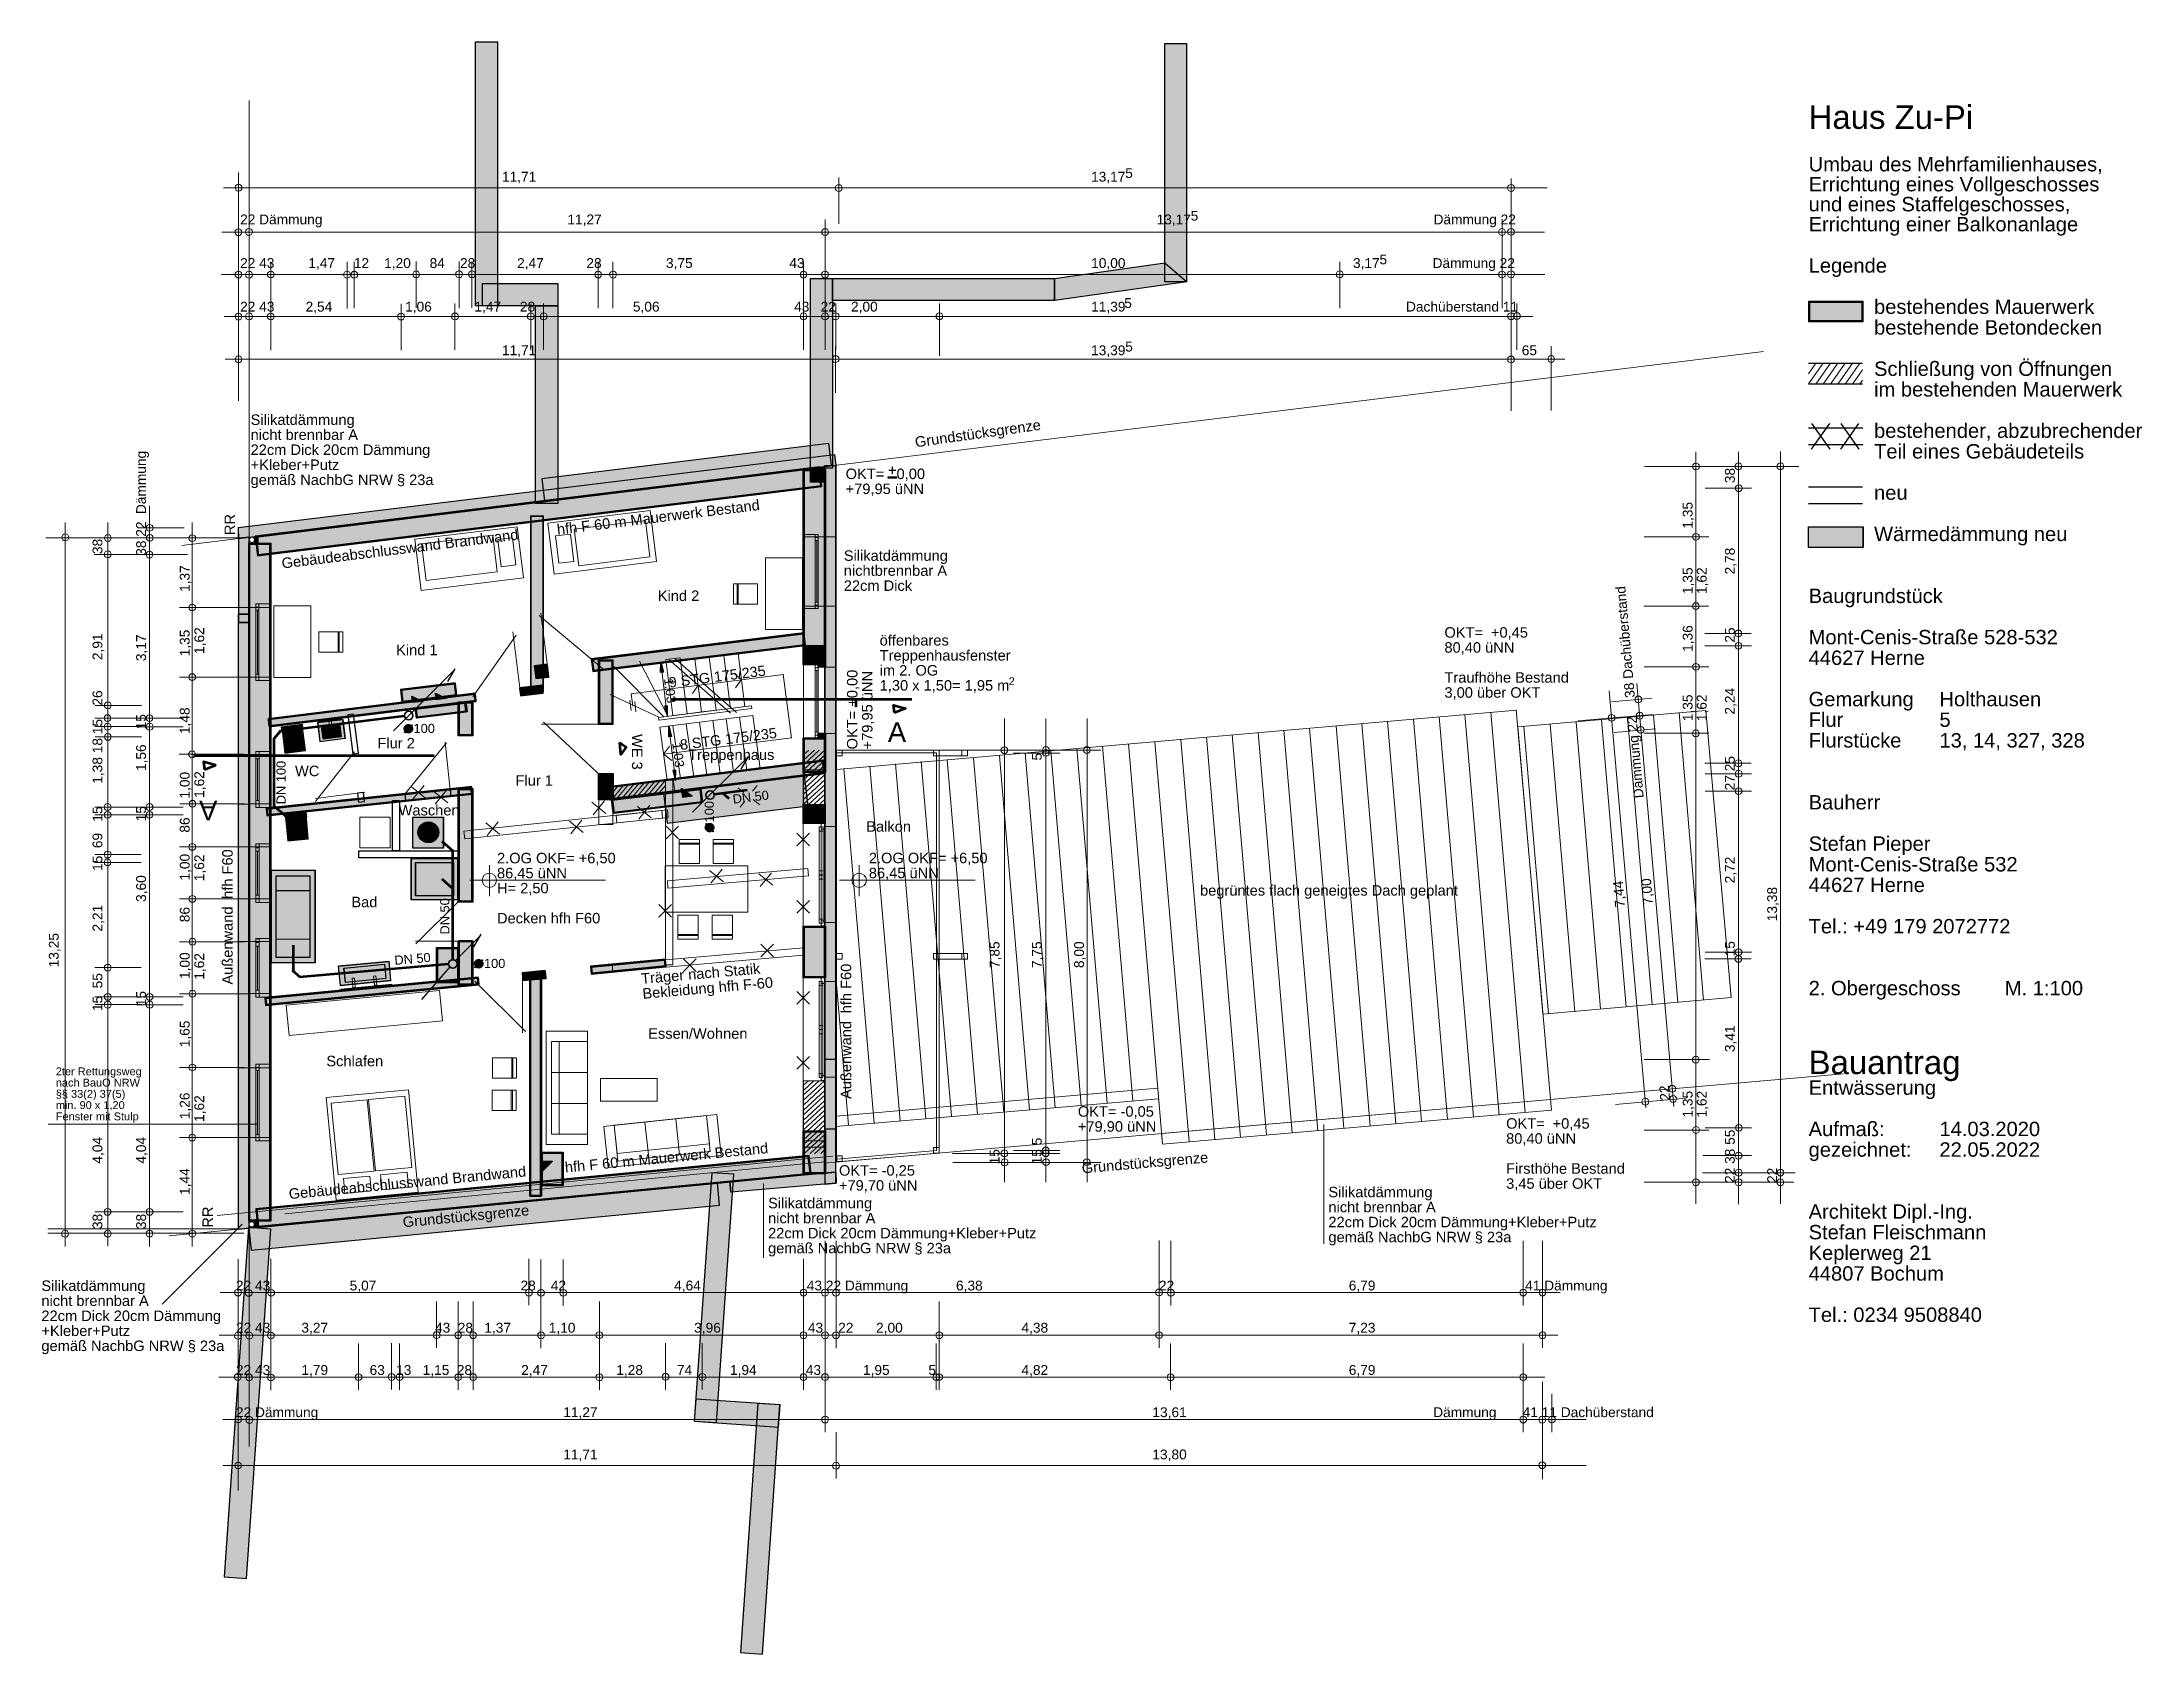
# Model space of a CAD drawing. Header units: millimetres. Extents: x 929 to 41670, y -1554 to 29734.
import ezdxf

# ---------------------------------------------------------------- set-up
doc = ezdxf.new("R2010")
doc.units = ezdxf.units.MM
doc.header["$LTSCALE"] = 50
doc.linetypes.add('PDF_564-4_176-4_70-6_176-4', pattern=[987.8, 564.4, -176.4, 70.6, -176.4])
for name, color, linetype in [('00_Wand_Bestand', 7, 'Continuous'), ('01_Daemmung_neu', 9, 'Continuous'), ('02_Grundstuecksgrenze', 8, 'Continuous'), ('03_Sanitaer', 5, 'Continuous'), ('05_Linien_stark', 7, 'Continuous'), ('06_Linien_fein', 3, 'Continuous'), ('07_Bemassung', 6, 'Continuous'), ('08_Schnittlinie', 1, 'Continuous'), ('10_Text', 7, 'Continuous'), ('12_Plankopf', 140, 'Continuous')]:
    doc.layers.add(name, color=color, linetype=linetype)
doc.styles.add('PLAN', font='arial.ttf')

msp = doc.modelspace()

# ---------------------------------------------------------------- texts
at = {"layer": '07_Bemassung', "style": 'PLAN'}
for s, height, p in [('11,71', 190.5, (9852, 27024)), ('13,17', 190.5, (21282, 27024)), ('5', 190, (21944, 27094)), ('11,27', 190.5, (11122, 26195)), ('13,17', 190.5, (22552, 26195)), ('5', 190, (23214, 26266)), ('1,47', 190.5, (6096, 25348)), ('12', 190.5, (6979, 25348)), ('1,20', 190.5, (7567, 25348)), ('84', 190.5, (8449, 25348)), ('28', 190.5, (9038, 25348)), ('2,47', 190.5, (10146, 25348)), ('28', 190.5, (11490, 25348)), ('3,75', 190.5, (13034, 25348)), ('43', 190.5, (15427, 25348)), ('10,00', 190.5, (21283, 25348)), ('3,17', 190.5, (26363, 25348)), ('5', 190, (26877, 25419)), ('2,54', 190.5, (6042, 24502)), ('1,06', 190.5, (7974, 24502)), ('1,47', 190.5, (9318, 24502)), ('28', 190.5, (10200, 24502)), ('5,06', 190.5, (12392, 24502)), ('43', 190.5, (15521, 24502)), ('22', 190.5, (16035, 24502)), ('2,00', 190.5, (16624, 24502)), ('11,39', 190.5, (21283, 24502)), ('5', 190, (21925, 24572)), ('11,71', 190.5, (9852, 23655)), ('13,39', 190.5, (21282, 23655)), ('5', 190, (21944, 23726)), ('65', 190.5, (29637, 23655)), ('100', 177.8, (8137, 16322)), ('100', 177.8, (8137, 16322)), ('5,07', 190.5, (6897, 5503)), ('28', 190.5, (10212, 5503)), ('42', 190.5, (10800, 5503)), ('4,64', 190.5, (13193, 5503)), ('6,38', 190.5, (18661, 5503)), ('22', 190.5, (22598, 5503)), ('6,79', 190.5, (26281, 5503)), ('3,27', 190.5, (5961, 4684)), ('43', 190.5, (8554, 4684)), ('28', 190.5, (8995, 4684)), ('1,37', 190.5, (9510, 4684)), ('1,10', 190.5, (10760, 4684)), ('3,96', 190.5, (13581, 4684)), ('43', 190.5, (15787, 4684)), ('22', 190.5, (16375, 4684)), ('2,00', 190.5, (17110, 4684)), ('4,38', 190.5, (19931, 4684)), ('7,23', 190.5, (26281, 4684)), ('1,79', 190.5, (5961, 3864)), ('63', 190.5, (7284, 3864)), ('13', 190.5, (7799, 3864)), ('1,15', 190.5, (8314, 3864)), ('28', 190.5, (8976, 3864)), ('2,47', 190.5, (10226, 3864)), ('1,28', 190.5, (12070, 3864)), ('74', 190.5, (13247, 3864)), ('1,94', 190.5, (14276, 3864)), ('43', 190.5, (15747, 3864)), ('1,95', 190.5, (16856, 3864)), ('5', 190, (18126, 3864)), ('4,82', 190.5, (19931, 3864)), ('6,79', 190.5, (26281, 3864)), ('11,27', 190.5, (11041, 3044)), ('13,61', 190.5, (22471, 3044)), ('11,71', 190.5, (11041, 2224)), ('13,80', 190.5, (22471, 2224))]:
    msp.add_text(s, height=height, dxfattribs=at).set_placement(p)
for s, height, rotation, p in [('38', 190.5, 90, (33770, 21171)), ('1,35', 190.5, 90, (32951, 20289)), ('38', 190.5, 90, (2100, 19795)), ('1,37', 190.5, 90, (3793, 19060)), ('2,78', 190.5, 90, (33770, 19400)), ('1,35', 190.5, 90, (32951, 19019)), ('1,62', 190.5, 90, (33224, 19019)), ('1,62', 190.5, 90, (4075, 17856)), ('1,36', 190.5, 90, (32951, 17896)), ('25', 190.5, 90, (33770, 18076)), ('2,91', 190.5, 90, (2100, 17737)), ('3,17', 190.5, 90, (2946, 17717)), ('1,35', 190.5, 90, (3793, 17810)), ('26', 190.5, 90, (2100, 16854)), ('2,24', 190.5, 90, (33770, 16679)), ('1,48', 190.5, 90, (3793, 16300)), ('1,35', 190.5, 90, (32951, 16552)), ('1,62', 190.5, 90, (33224, 16552)), ('15', 190.5, 90, (2946, 16393)), ('1,56', 190.5, 90, (2946, 15584)), ('5', 190, 90, (20324, 15790)), ('1,00', 190.5, 90, (3793, 15050)), ('1,62', 190.5, 90, (4075, 15063)), ('15', 190.5, 90, (2100, 14602)), ('15', 190.5, 90, (2946, 14608)), ('86', 190.5, 90, (3793, 14388)), ('100', 177.8, 90, (13963, 14587)), ('69', 190.5, 90, (2100, 14087)), ('15', 190.5, 90, (2100, 13646)), ('1,00', 190.5, 90, (3793, 13459)), ('1,62', 190.5, 90, (4075, 13445)), ('2,72', 190.5, 90, (33770, 13404)), ('3,60', 190.5, 90, (2946, 13044)), ('7,44', 190.5, 95, (31641, 12946)), ('7,00', 190.5, 95, (32185, 12993)), ('13,38', 190.5, 90, (34590, 12669)), ('2,21', 190.5, 90, (2100, 12469)), ('86', 190.5, 90, (3793, 12650)), ('13,25', 190.5, 90, (1253, 11774)), ('7,85', 190.5, 90, (19505, 11760)), ('7,75', 190.5, 90, (20324, 11760)), ('8,00', 190.5, 90, (21144, 11760)), ('15', 190.5, 90, (33770, 11987)), ('1,00', 190.5, 90, (3793, 11547)), ('1,62', 190.5, 90, (4075, 11533)), ('55', 190.5, 90, (2100, 11366)), ('15', 190.5, 90, (2100, 10925)), ('15', 190.5, 90, (2946, 11019)), ('1,65', 190.5, 90, (3793, 10223)), ('3,41', 190.5, 90, (33770, 10129)), ('22', 190.5, 95, (32517, 9198)), ('1,26', 190.5, 90, (3793, 8826)), ('1,62', 190.5, 90, (4075, 8773)), ('1,35', 190.5, 90, (32951, 8859)), ('1,62', 190.5, 90, (33224, 8859)), ('4,04', 190.5, 90, (2100, 7964)), ('4,04', 190.5, 90, (2946, 7964)), ('15', 190.5, 90, (19505, 7950)), ('1,44', 190.5, 90, (3793, 7356)), ('22', 190.5, 90, (34590, 7589)), ('38', 190.5, 90, (2100, 6694)), ('38', 190.5, 90, (2946, 6694))]:
    msp.add_text(s, height=height, rotation=rotation, dxfattribs=at).set_placement(p)
at = {"layer": '10_Text', "style": 'PLAN'}
for s, height, p in [('22 Dämmung', 190.5, (4772, 26195)), ('Dämmung 22', 190.5, (27926, 26195)), ('22 43', 190.5, (4772, 25348)), ('Dämmung 22', 190.5, (27907, 25348)), ('22 43', 190.5, (4772, 24502)), ('Dachüberstand 11', 190.5, (27391, 24502)), ('Silikatdämmung', 203.2, (4976, 22302)), ('nicht brennbar A', 203.2, (4976, 22011)), ('22cm Dick 20cm Dämmung', 203.2, (4976, 21719)), ('+Kleber+Putz', 203.2, (4976, 21428)), ('gemäß NachbG NRW § 23a', 203.2, (4976, 21136)), ('OKT= ', 203.2, (16520, 21251)), ('+', 203, (17343, 21322)), ('0,00', 203.2, (17508, 21251)), ('+79,95 üNN', 203.2, (16520, 20960)), ('Silikatdämmung', 203.2, (16484, 19664)), ('nichtbrennbar A', 203.2, (16484, 19373)), ('22cm Dick', 203.2, (16484, 19081)), ('Kind 2', 203.2, (12875, 18885)), ('OKT=', 203.2, (28137, 18173)), ('+0,45', 203.2, (29039, 18173)), ('Kind 1', 203.2, (7799, 17832)), ('Treppenhausfenster', 203.2, (17180, 17728)), ('öffenbares', 203.2, (17180, 18020)), ('80,40 üNN', 203.2, (28137, 17881)), ('im 2. OG', 203.2, (17180, 17437)), ('1,30 x 1,50= 1,95 m', 203.2, (17180, 17145)), ('2', 152, (19682, 17251)), ('Traufhöhe Bestand', 203.2, (28137, 17299)), ('3,00 über OKT', 203.2, (28137, 17007)), ('A', 381, (17339, 16149)), ('Flur 2', 203.2, (7437, 16024)), ('Treppenhaus', 203.2, (13465, 15799)), ('WC', 203.2, (5837, 15484)), ('Flur 1', 203.2, (10116, 15300)), ('Waschen', 203.2, (7847, 14722)), ('Balkon', 203.2, (16920, 14407)), ('2.OG OKF= +6,50', 203.2, (9756, 13793)), ('2.OG OKF= +6,50', 203.2, (16970, 13795)), ('86,45 üNN', 203.2, (9756, 13502)), ('86,45 üNN', 203.2, (16970, 13504)), ('Bad', 203.2, (6931, 12941)), ('Bad', 203.2, (6931, 12941)), ('H= 2,50', 203.2, (9756, 13210)), ('begrüntes flach geneigtes Dach geplant', 203.2, (23396, 13166)), ('Decken hfh F60', 203.2, (9756, 12627)), ('100', 177.8, (9503, 11761)), ('Essen/Wohnen', 203.2, (12690, 10388)), ('2ter Rettungsweg', 152.4, (1196, 9679)), ('Schlafen', 203.2, (6445, 9854)), ('§§ 33(2) 37(5)', 152.4, (1196, 9242)), ('nach BauO NRW', 152.4, (1196, 9461)), ('min. 90 x 1,20', 152.4, (1196, 9024)), ('Fenster mit Stulp', 152.4, (1196, 8805)), ('OKT= -0,05', 203.2, (21025, 8875)), ('+79,90 üNN', 203.2, (21025, 8584)), ('80,40 üNN', 203.2, (29334, 8351)), ('OKT=', 203.2, (29334, 8642)), ('+0,45', 203.2, (30236, 8642)), ('OKT= -0,25', 203.2, (16390, 7731)), ('Firsthöhe Bestand', 203.2, (29334, 7768)), ('+79,70 üNN', 203.2, (16390, 7440)), ('Silikatdämmung', 203.2, (25886, 7312)), ('3,45 über OKT', 203.2, (29334, 7476)), ('Silikatdämmung', 203.2, (15015, 7097)), ('nicht brennbar A', 203.2, (15015, 6806)), ('22cm Dick 20cm Dämmung+Kleber+Putz', 203.2, (25886, 6729)), ('nicht brennbar A', 203.2, (25886, 7021)), ('22cm Dick 20cm Dämmung+Kleber+Putz', 203.2, (15015, 6514)), ('gemäß NachbG NRW § 23a', 203.2, (25886, 6438)), ('gemäß NachbG NRW § 23a', 203.2, (15015, 6223)), ('Silikatdämmung', 203.2, (917, 5493)), ('nicht brennbar A', 203.2, (917, 5202)), ('22 43', 190.5, (4691, 5503)), ('43 22 Dämmung', 190.5, (15766, 5503)), ('41 Dämmung', 190.5, (29703, 5503)), ('22cm Dick 20cm Dämmung', 203.2, (917, 4910)), ('gemäß NachbG NRW § 23a', 203.2, (917, 4327)), ('+Kleber+Putz', 203.2, (917, 4619)), ('22 43', 190.5, (4691, 4684)), ('22 43', 190.5, (4691, 3864)), ('22 Dämmung', 190.5, (4691, 3044)), ('Dämmung', 190.5, (27919, 3044)), ('41 11 Dachüberstand', 190.5, (29654, 3044))]:
    msp.add_text(s, height=height, dxfattribs=at).set_placement(p)
for s, height, rotation, p in [('Grundstücksgrenze', 203.2, 8, (17880, 21866)), ('Dämmung', 190.5, 90, (2946, 20571)), ('hfh F 60 m Mauerwerk Bestand', 203.2, 7, (10932, 20170)), ('38 22', 190.5, 90, (2946, 19762)), ('RR', 203.2, 90, (4674, 20163)), ('Gebäudeabschlusswand Brandwand', 203.2, 7, (5591, 19514)), ('38 Dachüberstand', 190.5, 95, (31834, 17013)), ('9 STG 175/235', 199.66, 7.2, (13102, 17201)), ('OKT= +0,00', 203.2, 90, (16749, 16004)), ('1,03', 177.8, 277, (12996, 17373)), ('+79,95 üNN', 203.2, 90, (17041, 16004)), ('1,38 18 15', 190.5, 90, (2100, 15337)), ('WE 3', 203.2, 270, (12374, 16303)), ('8 STG 175/235', 199.66, 7.2, (13319, 15992)), ('Dämmung 22', 190.5, 95, (32004, 15064)), ('1,03', 177.8, 277, (13155, 16126)), ('DN 100', 177.8, 90, (5655, 14940)), ('27 25', 190.5, 90, (33770, 15209)), ('DN 50', 177.8, 7, (14340, 14948)), ('A', 381, 180, (4331, 15010)), ('hfh F60', 203.2, 90, (4628, 13103)), ('DN 50', 177.8, 90, (8832, 12411)), ('Außenwand', 203.2, 90, (4628, 11440)), ('DN 50', 177.8, 5, (7774, 11820)), ('Träger nach Statik', 203.2, 5, (12561, 11452)), ('hfh F60', 203.2, 90, (16629, 10882)), ('Bekleidung hfh F-60', 203.2, 5, (12587, 11162)), ('Außenwand', 203.2, 90, (16629, 9219)), ('22 38 55', 190.5, 90, (33770, 7589)), ('hfh F 60 m Mauerwerk Bestand', 203.2, 5.5, (11083, 7790)), ('15 5', 190.5, 90, (20324, 7950)), ('Gebäudeabschlusswand Brandwand', 203.2, 5.5, (5726, 7274)), ('Grundstücksgrenze', 203.2, 5, (21110, 7774)), ('RR', 203.2, 90, (4245, 6721)), ('Grundstücksgrenze', 203.2, 5.5, (7938, 6727))]:
    msp.add_text(s, height=height, rotation=rotation, dxfattribs=at).set_placement(p)
at = {"layer": '12_Plankopf', "style": 'PLAN'}
for s, height, p in [('Haus Zu-Pi', 457, (35203, 28048)), ('Umbau des Mehrfamilienhauses,', 279.4, (35203, 27223)), ('Errichtung eines Vollgeschosses', 279.4, (35203, 26835)), ('und eines Staffelgeschosses,', 279.4, (35203, 26447)), ('Errichtung einer Balkonanlage', 279.4, (35203, 26059)), ('Legende', 279.3, (35203, 25257)), ('bestehendes Mauerwerk', 279.26, (36472, 24456)), ('bestehende Betondecken', 279.26, (36472, 24055)), ('Schließung von Öffnungen', 279.26, (36472, 23253)), ('im bestehenden Mauerwerk', 279.26, (36472, 22853)), ('bestehender, abzubrechender', 279.26, (36472, 22051)), ('Teil eines Gebäudeteils', 279.26, (36472, 21650)), ('neu', 279.3, (36472, 20849)), ('Wärmedämmung neu', 279.26, (36472, 20047)), ('Baugrundstück', 279.26, (35203, 18845)), ('Mont-Cenis-Straße 528-532', 279.26, (35203, 18044)), ('44627 Herne', 279.26, (35203, 17643)), ('Gemarkung', 279.3, (35203, 16841)), ('Holthausen', 279.3, (37741, 16841)), ('Flur', 279.3, (35203, 16441)), ('5', 279, (37741, 16441)), ('Flurstücke', 279.3, (35203, 16040)), ('13, 14, 327, 328', 279.26, (37741, 16040)), ('Bauherr', 279.3, (35203, 14838)), ('Stefan Pieper', 279.26, (35203, 14036)), ('Mont-Cenis-Straße 532', 279.26, (35203, 13635)), ('44627 Herne', 279.26, (35203, 13235)), ('Tel.: +49 179 2072772', 279.26, (35203, 12433)), ('2. Obergeschoss', 279.26, (35203, 11231)), ('M. 1:100', 279.3, (39009, 11231)), ('Bauantrag', 457, (35203, 9701)), ('Entwässerung', 279.26, (35203, 9300)), ('Aufmaß:', 279.3, (35203, 8498)), ('14.03.2020', 279.3, (37741, 8498)), ('gezeichnet:', 279.26, (35203, 8098)), ('22.05.2022', 279.3, (37741, 8098)), ('Architekt Dipl.-Ing.', 279.26, (35203, 6895)), ('Stefan Fleischmann', 279.26, (35203, 6495)), ('Keplerweg 21', 279.26, (35203, 6094)), ('44807 Bochum', 279.26, (35203, 5693)), ('Tel.: 0234 9508840', 279.26, (35203, 4892))]:
    msp.add_text(s, height=height, dxfattribs=at).set_placement(p)

# ---------------------------------------------------------------- hatches: boundary and pattern name
at = {"layer": '00_Wand_Bestand'}
for points in [[(5064, 20142), (5111, 19760), (16061, 21104), (16014, 21486)], [(15698, 21435), (16128, 21435), (16128, 17698), (15698, 17698)], [(16119, 21486), (16119, 21189), (15841, 21189), (15841, 21462)], [(17343, 21292), (17508, 21292), (17508, 21271), (17343, 21271)], [(10413, 20537), (10654, 20537), (10654, 17113), (10413, 17113)], [(4939, 20009), (5369, 20009), (5369, 6848), (4939, 6848)], [(5060, 20130), (5114, 20130), (5114, 19981), (5060, 19981)], [(11585, 17759), (11615, 17513), (15742, 18020), (15712, 18265)], [(15697, 18020), (16127, 18020), (16127, 17648), (15697, 17648)], [(10480, 17627), (10511, 17378), (10760, 17408), (10730, 17657)], [(11726, 17742), (12006, 17742), (12006, 16488), (11726, 16488)], [(12932, 17702), (12985, 17503), (12928, 17495)], [(15985, 17700), (16128, 17700), (16128, 17600), (15985, 17600)], [(7883, 17167), (7913, 16917), (8975, 17047), (8945, 17298)], [(10195, 17199), (10214, 17041), (10653, 17095), (10633, 17253)], [(5315, 16600), (5334, 16442), (9355, 16936), (9335, 17093)], [(8121, 16913), (8105, 17040), (8314, 16936)], [(8121, 16913), (8105, 17040), (8314, 16936)], [(9150, 16924), (9174, 16730), (8192, 16609), (8168, 16804)], [(8577, 16969), (8562, 17097), (8770, 16993)], [(8577, 16969), (8562, 17097), (8770, 16993)], [(9002, 16928), (9284, 16928), (9284, 16267), (9002, 16267)], [(13061, 16642), (13065, 16848), (13008, 16841)], [(16709, 16992), (16729, 16992), (16729, 16827), (16709, 16827)], [(8115, 16473), (8098, 16456), (8108, 16443), (8113, 16431), (8117, 16418), (8118, 16403), (8117, 16393), (8115, 16384), (8112, 16374), (8108, 16366), (8103, 16357), (8096, 16349), (8090, 16343), (8083, 16338), (8077, 16333), (8069, 16329), (8061, 16326), (8053, 16324), (8045, 16323), (8036, 16323), (8022, 16324), (8010, 16327), (7998, 16333), (7984, 16342), (7967, 16325), (7957, 16335), (7974, 16352), (7965, 16366), (7959, 16378), (7956, 16391), (7954, 16405), (7955, 16414), (7956, 16423), (7959, 16431), (7962, 16440), (7967, 16447), (7972, 16455), (7979, 16462), (7986, 16468), (7993, 16474), (8001, 16478), (8009, 16481), (8017, 16484), (8026, 16485), (8036, 16486), (8050, 16485), (8062, 16482), (8075, 16476), (8088, 16467), (8105, 16483)], [(8116, 16473), (8099, 16456), (8108, 16443), (8114, 16431), (8117, 16418), (8118, 16403), (8117, 16393), (8115, 16384), (8112, 16374), (8108, 16366), (8103, 16357), (8096, 16349), (8090, 16343), (8084, 16338), (8077, 16333), (8069, 16329), (8062, 16326), (8053, 16324), (8045, 16323), (8036, 16323), (8022, 16324), (8010, 16327), (7998, 16333), (7984, 16342), (7967, 16325), (7957, 16335), (7974, 16352), (7965, 16366), (7959, 16378), (7956, 16391), (7955, 16405), (7955, 16414), (7957, 16423), (7959, 16431), (7962, 16440), (7967, 16447), (7972, 16455), (7979, 16462), (7986, 16468), (7993, 16474), (8001, 16478), (8009, 16481), (8017, 16484), (8026, 16485), (8036, 16486), (8050, 16485), (8062, 16482), (8075, 16476), (8088, 16467), (8105, 16483)], [(8078, 16457), (8066, 16464), (8056, 16468), (8046, 16471), (8036, 16472), (8028, 16471), (8021, 16470), (8013, 16468), (8007, 16465), (8000, 16462), (7994, 16457), (7988, 16452), (7982, 16445), (7977, 16438), (7973, 16430), (7971, 16422), (7969, 16413), (7968, 16404), (7969, 16393), (7972, 16383), (7976, 16373), (7984, 16362)], [(8078, 16457), (8066, 16464), (8056, 16468), (8046, 16471), (8036, 16472), (8028, 16471), (8020, 16470), (8013, 16468), (8007, 16465), (8000, 16462), (7994, 16457), (7988, 16452), (7982, 16445), (7977, 16438), (7973, 16430), (7971, 16422), (7969, 16413), (7968, 16404), (7969, 16393), (7972, 16383), (7976, 16373), (7984, 16362)], [(8089, 16447), (7994, 16352), (8002, 16346), (8010, 16342), (8019, 16339), (8028, 16337), (8036, 16337), (8045, 16337), (8054, 16339), (8062, 16342), (8070, 16346), (8077, 16351), (8084, 16357), (8089, 16362), (8093, 16368), (8097, 16375), (8100, 16382), (8102, 16389), (8103, 16396), (8104, 16404), (8103, 16415), (8100, 16425), (8096, 16435)], [(8089, 16447), (7994, 16352), (8002, 16346), (8010, 16342), (8019, 16339), (8028, 16337), (8036, 16337), (8045, 16337), (8054, 16339), (8062, 16342), (8069, 16346), (8077, 16350), (8084, 16357), (8090, 16363), (8095, 16370), (8098, 16378), (8101, 16386), (8103, 16395), (8103, 16403), (8103, 16415), (8100, 16425), (8096, 16435)], [(13090, 16455), (13144, 16255), (13087, 16248)], [(15985, 16316), (16128, 16316), (16128, 16216), (15985, 16216)], [(15697, 16227), (16127, 16227), (16127, 15554), (15697, 15554)], [(11728, 15534), (12008, 15534), (12008, 15027), (11728, 15027)], [(11907, 15280), (11938, 15024), (16117, 15538), (16086, 15793)], [(13220, 15395), (13224, 15601), (13167, 15594)], [(5276, 14863), (5292, 14714), (9281, 15133), (9265, 15282)], [(9002, 15245), (9284, 15245), (9284, 13039), (9002, 13039)], [(13712, 15248), (13746, 14972), (12010, 14759), (11976, 15034)], [(13359, 15071), (13337, 15249), (13552, 15095)], [(15697, 14936), (16125, 14936), (16125, 14568), (15697, 14568)], [(8243, 14394), (8225, 14394), (8226, 14405), (8227, 14417), (8228, 14428), (8230, 14438), (8233, 14449), (8236, 14459), (8240, 14469), (8244, 14479), (8249, 14489), (8255, 14498), (8260, 14507), (8267, 14516), (8273, 14524), (8280, 14532), (8288, 14539), (8296, 14546), (8304, 14553), (8313, 14559), (8321, 14565), (8331, 14570), (8340, 14575), (8350, 14579), (8360, 14583), (8371, 14586), (8381, 14589), (8392, 14591), (8403, 14593), (8414, 14594), (8425, 14594), (8437, 14594), (8448, 14593), (8459, 14591), (8470, 14589), (8480, 14586), (8491, 14583), (8501, 14579), (8511, 14575), (8520, 14570), (8529, 14565), (8538, 14559), (8547, 14553), (8555, 14546), (8563, 14539), (8571, 14532), (8578, 14524), (8584, 14516), (8591, 14507), (8596, 14498), (8602, 14489), (8606, 14479), (8611, 14469), (8615, 14459), (8618, 14449), (8621, 14438), (8623, 14428), (8624, 14417), (8625, 14405), (8625, 14394), (8625, 14383), (8624, 14371), (8623, 14360), (8621, 14350), (8618, 14339), (8615, 14329), (8611, 14319), (8606, 14309), (8602, 14299), (8596, 14290), (8591, 14281), (8584, 14272), (8578, 14264), (8571, 14256), (8563, 14249), (8555, 14242), (8547, 14235), (8538, 14229), (8529, 14223), (8520, 14218), (8511, 14213), (8501, 14209), (8491, 14205), (8480, 14202), (8470, 14199), (8459, 14197), (8448, 14195), (8437, 14194), (8425, 14194), (8414, 14194), (8403, 14195), (8392, 14197), (8381, 14199), (8371, 14202), (8360, 14205), (8350, 14209), (8340, 14213), (8331, 14218), (8321, 14223), (8313, 14229), (8304, 14235), (8296, 14242), (8288, 14249), (8280, 14256), (8273, 14264), (8267, 14272), (8260, 14281), (8255, 14290), (8249, 14299), (8244, 14309), (8240, 14319), (8236, 14329), (8233, 14339), (8230, 14350), (8228, 14360), (8227, 14371), (8226, 14383), (8225, 14394), (8243, 14394), (8243, 14383), (8244, 14373), (8246, 14362), (8248, 14352), (8251, 14342), (8254, 14332), (8257, 14323), (8262, 14314), (8266, 14305), (8272, 14296), (8277, 14288), (8283, 14280), (8290, 14272), (8297, 14265), (8304, 14258), (8311, 14252), (8319, 14246), (8328, 14240), (8336, 14235), (8345, 14230), (8354, 14226), (8364, 14222), (8374, 14219), (8384, 14216), (8394, 14214), (8404, 14213), (8415, 14212), (8425, 14212), (8436, 14212), (8447, 14213), (8457, 14214), (8467, 14216), (8477, 14219), (8487, 14222), (8496, 14226), (8506, 14230), (8515, 14235), (8523, 14240), (8532, 14246), (8540, 14252), (8547, 14258), (8554, 14265), (8561, 14272), (8568, 14280), (8574, 14288), (8579, 14296), (8585, 14305), (8589, 14314), (8593, 14323), (8597, 14332), (8600, 14342), (8603, 14352), (8605, 14362), (8607, 14373), (8608, 14383), (8608, 14394), (8608, 14405), (8607, 14415), (8605, 14426), (8603, 14436), (8600, 14446), (8597, 14455), (8593, 14465), (8589, 14474), (8585, 14483), (8579, 14492), (8574, 14500), (8568, 14508), (8561, 14516), (8554, 14523), (8547, 14530), (8540, 14536), (8532, 14542), (8523, 14548), (8515, 14553), (8506, 14558), (8496, 14562), (8487, 14566), (8477, 14569), (8467, 14572), (8457, 14574), (8447, 14575), (8436, 14576), (8425, 14576), (8415, 14576), (8404, 14575), (8394, 14574), (8384, 14572), (8374, 14569), (8364, 14566), (8354, 14562), (8345, 14558), (8336, 14553), (8328, 14548), (8319, 14542), (8311, 14536), (8304, 14530), (8297, 14523), (8290, 14516), (8283, 14508), (8277, 14500), (8272, 14492), (8266, 14483), (8262, 14474), (8257, 14465), (8254, 14455), (8251, 14446), (8248, 14436), (8246, 14426), (8244, 14415), (8243, 14405)], [(8226, 14399), (8226, 14410), (8227, 14421), (8229, 14432), (8231, 14442), (8234, 14453), (8238, 14463), (8242, 14473), (8246, 14482), (8251, 14492), (8256, 14501), (8262, 14509), (8268, 14518), (8275, 14526), (8282, 14533), (8290, 14541), (8297, 14548), (8306, 14554), (8314, 14560), (8323, 14566), (8332, 14571), (8341, 14576), (8351, 14580), (8361, 14583), (8371, 14587), (8382, 14589), (8392, 14591), (8403, 14593), (8414, 14594), (8425, 14594), (8437, 14594), (8448, 14593), (8459, 14591), (8470, 14589), (8480, 14586), (8491, 14583), (8501, 14579), (8511, 14575), (8520, 14570), (8529, 14565), (8538, 14559), (8547, 14553), (8555, 14546), (8563, 14539), (8571, 14532), (8578, 14524), (8584, 14516), (8591, 14507), (8596, 14498), (8602, 14489), (8606, 14479), (8611, 14469), (8615, 14459), (8618, 14449), (8621, 14438), (8623, 14428), (8624, 14417), (8625, 14405), (8625, 14394), (8625, 14383), (8624, 14371), (8623, 14360), (8621, 14350), (8618, 14339), (8615, 14329), (8611, 14319), (8606, 14309), (8602, 14299), (8596, 14290), (8591, 14281), (8584, 14272), (8578, 14264), (8571, 14256), (8563, 14249), (8555, 14242), (8547, 14235), (8538, 14229), (8529, 14223), (8520, 14218), (8511, 14213), (8501, 14209), (8491, 14205), (8480, 14202), (8470, 14199), (8459, 14197), (8448, 14195), (8437, 14194), (8425, 14194), (8414, 14194), (8403, 14195), (8392, 14197), (8381, 14199), (8371, 14202), (8360, 14205), (8350, 14209), (8340, 14213), (8331, 14218), (8321, 14223), (8313, 14229), (8304, 14235), (8296, 14242), (8288, 14249), (8280, 14256), (8273, 14264), (8267, 14272), (8260, 14281), (8255, 14290), (8249, 14299), (8244, 14309), (8240, 14319), (8236, 14329), (8233, 14339), (8230, 14350), (8228, 14360), (8227, 14371), (8226, 14383), (8225, 14394), (8226, 14397)], [(8233, 14387), (8236, 14387), (8237, 14376), (8238, 14365), (8240, 14354), (8243, 14343), (8246, 14333), (8250, 14323), (8254, 14313), (8259, 14304), (8264, 14295), (8270, 14286), (8276, 14277), (8283, 14269), (8290, 14262), (8298, 14254), (8306, 14247), (8314, 14241), (8323, 14235), (8332, 14229), (8341, 14224), (8351, 14220), (8361, 14216), (8371, 14213), (8381, 14210), (8392, 14208), (8403, 14206), (8414, 14205), (8425, 14205), (8437, 14205), (8448, 14206), (8458, 14207), (8469, 14210), (8479, 14212), (8489, 14216), (8499, 14220), (8509, 14224), (8518, 14229), (8527, 14234), (8536, 14240), (8544, 14246), (8552, 14253), (8559, 14260), (8567, 14268), (8573, 14276), (8580, 14284), (8585, 14292), (8591, 14301), (8596, 14311), (8600, 14320), (8604, 14330), (8607, 14340), (8610, 14351), (8612, 14361), (8614, 14372), (8615, 14383), (8615, 14394), (8615, 14405), (8614, 14416), (8612, 14427), (8610, 14437), (8607, 14448), (8604, 14458), (8600, 14468), (8596, 14477), (8591, 14487), (8585, 14495), (8580, 14504), (8573, 14512), (8567, 14520), (8559, 14528), (8552, 14535), (8544, 14542), (8536, 14548), (8527, 14554), (8518, 14559), (8509, 14564), (8499, 14568), (8489, 14572), (8479, 14576), (8469, 14578), (8458, 14581), (8448, 14582), (8437, 14583), (8425, 14583), (8414, 14583), (8403, 14582), (8392, 14580), (8381, 14578), (8371, 14575), (8361, 14572), (8351, 14568), (8341, 14564), (8332, 14559), (8323, 14553), (8314, 14547), (8306, 14541), (8298, 14534), (8290, 14526), (8283, 14519), (8276, 14511), (8270, 14502), (8264, 14493), (8259, 14484), (8254, 14475), (8250, 14465), (8246, 14455), (8243, 14445), (8240, 14434), (8238, 14423), (8237, 14412), (8236, 14401), (8233, 14401), (8233, 14412), (8235, 14423), (8237, 14433), (8239, 14444), (8242, 14454), (8246, 14464), (8250, 14474), (8254, 14483), (8259, 14492), (8265, 14501), (8271, 14509), (8277, 14518), (8284, 14525), (8291, 14533), (8299, 14540), (8307, 14546), (8315, 14552), (8324, 14558), (8333, 14563), (8342, 14568), (8352, 14572), (8362, 14576), (8372, 14579), (8382, 14582), (8393, 14584), (8403, 14586), (8414, 14587), (8425, 14587), (8436, 14587), (8447, 14586), (8458, 14584), (8468, 14582), (8478, 14580), (8488, 14576), (8498, 14573), (8508, 14569), (8517, 14564), (8526, 14559), (8534, 14553), (8543, 14547), (8551, 14541), (8558, 14534), (8565, 14527), (8572, 14519), (8579, 14511), (8585, 14503), (8590, 14494), (8595, 14485), (8600, 14476), (8604, 14467), (8608, 14457), (8611, 14447), (8614, 14437), (8616, 14426), (8617, 14416), (8618, 14405), (8618, 14394), (8618, 14383), (8617, 14372), (8616, 14362), (8614, 14351), (8611, 14341), (8608, 14331), (8604, 14321), (8600, 14312), (8595, 14303), (8590, 14294), (8585, 14285), (8579, 14277), (8572, 14269), (8565, 14261), (8558, 14254), (8551, 14247), (8543, 14241), (8534, 14235), (8526, 14229), (8517, 14224), (8508, 14219), (8498, 14215), (8488, 14212), (8478, 14208), (8468, 14206), (8458, 14204), (8447, 14202), (8436, 14201), (8425, 14201), (8414, 14201), (8403, 14202), (8393, 14204), (8382, 14206), (8372, 14209), (8362, 14212), (8352, 14216), (8342, 14220), (8333, 14225), (8324, 14230), (8315, 14235), (8307, 14242), (8299, 14248), (8291, 14255), (8284, 14263), (8277, 14270), (8271, 14278), (8265, 14287), (8259, 14296), (8254, 14305), (8250, 14314), (8246, 14324), (8242, 14334), (8239, 14344), (8237, 14354), (8235, 14365), (8233, 14376)], [(8243, 14389), (8243, 14392), (8243, 14394), (8243, 14405), (8244, 14415), (8246, 14426), (8248, 14436), (8251, 14446), (8254, 14455), (8257, 14465), (8262, 14474), (8266, 14483), (8272, 14492), (8277, 14500), (8283, 14508), (8290, 14516), (8297, 14523), (8304, 14530), (8311, 14536), (8319, 14542), (8328, 14548), (8336, 14553), (8345, 14558), (8354, 14562), (8364, 14566), (8374, 14569), (8384, 14572), (8394, 14574), (8404, 14575), (8415, 14576), (8425, 14576), (8436, 14576), (8447, 14575), (8457, 14574), (8467, 14572), (8477, 14569), (8487, 14566), (8496, 14562), (8506, 14558), (8515, 14553), (8523, 14548), (8532, 14542), (8540, 14536), (8547, 14530), (8554, 14523), (8561, 14516), (8568, 14508), (8574, 14500), (8579, 14492), (8585, 14483), (8589, 14474), (8593, 14465), (8597, 14455), (8600, 14446), (8603, 14436), (8605, 14426), (8607, 14415), (8608, 14405), (8608, 14394), (8608, 14383), (8607, 14373), (8605, 14362), (8603, 14352), (8600, 14342), (8597, 14332), (8593, 14323), (8589, 14314), (8585, 14305), (8579, 14296), (8574, 14288), (8568, 14280), (8561, 14272), (8554, 14265), (8547, 14258), (8540, 14252), (8532, 14246), (8523, 14240), (8515, 14235), (8506, 14230), (8496, 14226), (8487, 14222), (8477, 14219), (8467, 14216), (8457, 14214), (8447, 14213), (8436, 14212), (8425, 14212), (8415, 14212), (8404, 14213), (8393, 14214), (8383, 14217), (8373, 14219), (8363, 14223), (8353, 14227), (8344, 14231), (8335, 14236), (8326, 14241), (8318, 14247), (8310, 14253), (8302, 14260), (8295, 14267), (8288, 14275), (8281, 14283), (8275, 14291), (8270, 14299), (8264, 14308), (8260, 14318), (8256, 14327), (8252, 14337), (8249, 14347), (8247, 14357), (8245, 14368), (8244, 14378)], [(13813, 14565), (13830, 14548), (13843, 14557), (13855, 14563), (13868, 14566), (13883, 14567), (13893, 14566), (13902, 14564), (13911, 14562), (13920, 14557), (13929, 14552), (13937, 14545), (13943, 14539), (13948, 14533), (13953, 14526), (13957, 14518), (13959, 14511), (13962, 14503), (13963, 14494), (13963, 14485), (13962, 14471), (13959, 14459), (13953, 14447), (13944, 14433), (13961, 14416), (13951, 14406), (13934, 14423), (13920, 14414), (13907, 14408), (13895, 14405), (13881, 14404), (13872, 14404), (13863, 14406), (13854, 14408), (13846, 14412), (13838, 14416), (13831, 14421), (13824, 14428), (13818, 14435), (13812, 14442), (13808, 14450), (13804, 14458), (13802, 14467), (13800, 14476), (13800, 14485), (13801, 14499), (13804, 14512), (13810, 14524), (13819, 14538), (13802, 14554)], [(13829, 14528), (13822, 14515), (13817, 14505), (13815, 14495), (13814, 14485), (13815, 14477), (13816, 14470), (13818, 14463), (13821, 14456), (13824, 14449), (13829, 14443), (13834, 14437), (13841, 14431), (13848, 14426), (13856, 14423), (13864, 14420), (13873, 14418), (13881, 14418), (13893, 14418), (13903, 14421), (13913, 14426), (13924, 14433)], [(13839, 14538), (13934, 14443), (13940, 14451), (13944, 14460), (13947, 14468), (13948, 14477), (13949, 14485), (13948, 14494), (13947, 14503), (13944, 14511), (13940, 14519), (13935, 14526), (13929, 14533), (13924, 14538), (13917, 14543), (13911, 14546), (13904, 14549), (13897, 14551), (13890, 14552), (13882, 14553), (13871, 14552), (13861, 14549), (13851, 14545)], [(9002, 12291), (9284, 12291), (9284, 11432), (9002, 11432)], [(15697, 12573), (16126, 12573), (16126, 11573), (15697, 11573)], [(8583, 12157), (9015, 12157), (9015, 11473), (8583, 11473)], [(9481, 11912), (9464, 11895), (9473, 11882), (9479, 11869), (9482, 11856), (9484, 11842), (9483, 11832), (9481, 11822), (9478, 11813), (9474, 11804), (9469, 11796), (9462, 11788), (9456, 11782), (9449, 11776), (9442, 11772), (9435, 11768), (9427, 11765), (9419, 11763), (9411, 11762), (9402, 11761), (9388, 11762), (9376, 11765), (9364, 11771), (9350, 11780), (9333, 11764), (9322, 11774), (9340, 11790), (9330, 11805), (9325, 11817), (9321, 11829), (9320, 11844), (9321, 11853), (9322, 11862), (9325, 11870), (9328, 11878), (9333, 11886), (9338, 11893), (9344, 11901), (9351, 11907), (9359, 11912), (9367, 11917), (9375, 11920), (9383, 11923), (9392, 11924), (9401, 11925), (9416, 11923), (9428, 11920), (9441, 11914), (9454, 11905), (9471, 11922)], [(9444, 11895), (9432, 11902), (9422, 11907), (9412, 11910), (9401, 11910), (9394, 11910), (9386, 11909), (9379, 11907), (9373, 11904), (9366, 11900), (9360, 11896), (9354, 11890), (9348, 11884), (9343, 11876), (9339, 11869), (9336, 11861), (9335, 11852), (9334, 11843), (9335, 11832), (9338, 11822), (9342, 11812), (9349, 11800)], [(9455, 11885), (9360, 11790), (9368, 11785), (9376, 11781), (9385, 11778), (9393, 11776), (9402, 11775), (9411, 11776), (9420, 11778), (9428, 11780), (9435, 11784), (9443, 11789), (9450, 11795), (9456, 11802), (9461, 11809), (9464, 11817), (9467, 11825), (9469, 11833), (9469, 11842), (9469, 11854), (9466, 11864), (9462, 11874)], [(13035, 11784), (13020, 11934), (11569, 11795), (11583, 11644)], [(9406, 11434), (9392, 11585), (5252, 11186), (5267, 11036)], [(10708, 11560), (10693, 11710), (10243, 11667), (10257, 11516)], [(10390, 11614), (10618, 11614), (10618, 7330), (10390, 7330)], [(15697, 8601), (16127, 8601), (16127, 7768), (15697, 7768)], [(10616, 8186), (11037, 8186), (11037, 7532), (10616, 7532)], [(5075, 7088), (5111, 6724), (15848, 7758), (15813, 8122)], [(10637, 8010), (10832, 8010), (10637, 7816)], [(5058, 6876), (5112, 6876), (5112, 6727), (5058, 6727)]]:
    msp.add_hatch(color=7, dxfattribs=at).paths.add_polyline_path(points)
at = {"layer": '01_Daemmung_neu'}
for points in [[(16332, 21516), (4741, 20093), (4739, 20308), (16306, 21728)], [(16115, 21516), (16331, 21516), (16331, 8633), (16115, 8633)], [(4948, 18467), (4948, 20126), (4739, 20102), (4739, 18467)], [(4735, 18630), (4735, 6690), (4948, 6713), (4948, 18630)], [(16118, 9988), (16118, 7568), (16331, 7585), (16331, 9988)], [(14275, 7621), (16332, 7801), (16333, 7586), (14294, 7408)]]:
    msp.add_hatch(color=7, dxfattribs=at).paths.add_polyline_path(points)
at = {"layer": '02_Grundstuecksgrenze'}
for points in [[(9337, 29734), (9767, 29734), (9767, 24616), (9337, 24616)], [(22713, 29702), (23136, 29702), (23136, 25081), (22713, 25081)], [(23138, 25080), (20570, 24719), (20571, 25146), (22713, 25447)], [(9473, 25046), (10934, 25046), (10934, 24616), (9473, 24616)], [(15835, 25145), (16265, 25145), (16265, 21461), (15835, 21461)], [(16265, 25145), (20571, 25145), (20571, 24715), (16265, 24715)], [(10504, 24616), (10934, 24616), (10934, 20776), (10504, 20776)], [(16192, 21938), (10624, 21255), (10676, 20828), (16245, 21512)], [(13921, 7788), (13584, 2967), (14013, 2937), (14350, 7758)], [(14033, 7589), (4944, 6714), (4985, 6286), (14074, 7161)], [(4938, 6723), (4464, -57), (4893, -87), (5367, 6693)], [(15247, 3281), (13612, 3395), (13582, 2967), (15217, 2852)], [(14817, 3311), (14479, -1524), (14908, -1554), (15246, 3281)]]:
    msp.add_hatch(color=7, dxfattribs=at).paths.add_polyline_path(points)
at = {"layer": '03_Sanitaer'}
for points in [[(5578, 16444), (5975, 16493), (5987, 16392), (5590, 16344)], [(5641, 15932), (6038, 15980), (5989, 16377), (5592, 16329)], [(6813, 16220), (6768, 16581), (6278, 16521), (6322, 16159)], [(6813, 16220), (6768, 16581), (6278, 16521), (6322, 16159)], [(6737, 16256), (6706, 16507), (6350, 16463), (6381, 16212)], [(6737, 16256), (6706, 16507), (6350, 16463), (6381, 16212)], [(15722, 15499), (12987, 15163), (13060, 14570), (15795, 14906)], [(5650, 14744), (6048, 14779), (6057, 14679), (5659, 14644)], [(8120, 14689), (8715, 14689), (8715, 14089), (8120, 14089)], [(5695, 14230), (6093, 14265), (6058, 14663), (5660, 14629)], [(8093, 13884), (8993, 13884), (8993, 13084), (8093, 13084)], [(5375, 13659), (6228, 13659), (6228, 11861), (5375, 11861)], [(5469, 13548), (6128, 13548), (6128, 11967), (5469, 11967)], [(8178, 13809), (8909, 13809), (8909, 13159), (8178, 13159)], [(5469, 13265), (6128, 13265), (6128, 11968), (5469, 11968)], [(6720, 11423), (6684, 11796), (7657, 11890), (7693, 11517)], [(6814, 11481), (6787, 11757), (7576, 11833), (7602, 11557)]]:
    msp.add_hatch(color=7, dxfattribs=at).paths.add_polyline_path(points)
at = {"layer": '07_Bemassung'}
for points in [[(8429, 14420), (8432, 14419), (8436, 14419), (8440, 14417), (8443, 14415), (8446, 14413), (8448, 14410), (8450, 14407), (8451, 14403), (8452, 14400), (8453, 14396), (8452, 14392), (8451, 14388), (8450, 14385), (8448, 14382), (8446, 14379), (8443, 14376), (8440, 14374), (8436, 14373), (8432, 14372), (8429, 14372), (8425, 14372), (8421, 14373), (8418, 14374), (8414, 14376), (8412, 14379), (8409, 14382), (8407, 14385), (8406, 14388), (8405, 14392), (8405, 14396), (8405, 14400), (8406, 14403), (8407, 14407), (8409, 14410), (8412, 14413), (8414, 14415), (8418, 14417), (8421, 14419), (8425, 14419)], [(8405, 14400), (8406, 14404), (8408, 14407), (8410, 14410), (8412, 14413), (8415, 14415), (8418, 14417), (8421, 14419), (8425, 14419), (8429, 14420), (8432, 14419), (8436, 14419), (8440, 14417), (8443, 14415), (8446, 14413), (8448, 14410), (8450, 14407), (8451, 14403), (8452, 14400), (8453, 14396), (8452, 14392), (8451, 14388), (8450, 14385), (8448, 14382), (8446, 14379), (8443, 14376), (8440, 14374), (8436, 14373), (8432, 14372), (8429, 14372), (8423, 14372), (8419, 14374), (8415, 14376), (8413, 14386), (8430, 14390), (8432, 14390), (8433, 14391), (8434, 14392), (8435, 14394), (8435, 14396), (8435, 14397), (8434, 14399), (8433, 14400), (8432, 14401), (8430, 14402), (8429, 14402), (8428, 14402), (8427, 14402), (8425, 14401), (8410, 14392)]]:
    msp.add_hatch(color=7, dxfattribs=at).paths.add_polyline_path(points)
at = {"layer": '12_Plankopf'}
for points in [[(35204, 24703), (36257, 24703), (36257, 24303), (35204, 24303)], [(35198, 20322), (36260, 20322), (36260, 19922), (35198, 19922)]]:
    msp.add_hatch(color=7, dxfattribs=at).paths.add_polyline_path(points)

# ---------------------------------------------------------------- linework, layer by layer
at = {"layer": '00_Wand_Bestand'}
for points in [[(5064, 20142), (5111, 19760), (16061, 21104), (16014, 21486)], [(15698, 21435), (16128, 21435), (16128, 17698), (15698, 17698)], [(16119, 21486), (16119, 21189), (15841, 21189), (15841, 21462)], [(17343, 21292), (17508, 21292), (17508, 21271), (17343, 21271)], [(10413, 20537), (10654, 20537), (10654, 17113), (10413, 17113)], [(4939, 20009), (5369, 20009), (5369, 6848), (4939, 6848)], [(5060, 20130), (5114, 20130), (5114, 19981), (5060, 19981)], [(11585, 17759), (11615, 17513), (15742, 18020), (15712, 18265)], [(15697, 18020), (16127, 18020), (16127, 17648), (15697, 17648)], [(10480, 17627), (10511, 17378), (10760, 17408), (10730, 17657)], [(11726, 17742), (12006, 17742), (12006, 16488), (11726, 16488)], [(12932, 17702), (12985, 17503), (12928, 17495)], [(15985, 17700), (16128, 17700), (16128, 17600), (15985, 17600)], [(7883, 17167), (7913, 16917), (8975, 17047), (8945, 17298)], [(10195, 17199), (10214, 17041), (10653, 17095), (10633, 17253)], [(5315, 16600), (5334, 16442), (9355, 16936), (9335, 17093)], [(8121, 16913), (8105, 17040), (8314, 16936)], [(8121, 16913), (8105, 17040), (8314, 16936)], [(9150, 16924), (9174, 16730), (8192, 16609), (8168, 16804)], [(8577, 16969), (8562, 17097), (8770, 16993)], [(8577, 16969), (8562, 17097), (8770, 16993)], [(9002, 16928), (9284, 16928), (9284, 16267), (9002, 16267)], [(13061, 16642), (13065, 16848), (13008, 16841)], [(16709, 16992), (16729, 16992), (16729, 16827), (16709, 16827)], [(8115, 16473), (8098, 16456), (8108, 16443), (8113, 16431), (8117, 16418), (8118, 16403), (8117, 16393), (8115, 16384), (8112, 16374), (8108, 16366), (8103, 16357), (8096, 16349), (8090, 16343), (8083, 16338), (8077, 16333), (8069, 16329), (8061, 16326), (8053, 16324), (8045, 16323), (8036, 16323), (8022, 16324), (8010, 16327), (7998, 16333), (7984, 16342), (7967, 16325), (7957, 16335), (7974, 16352), (7965, 16366), (7959, 16378), (7956, 16391), (7954, 16405), (7955, 16414), (7956, 16423), (7959, 16431), (7962, 16440), (7967, 16447), (7972, 16455), (7979, 16462), (7986, 16468), (7993, 16474), (8001, 16478), (8009, 16481), (8017, 16484), (8026, 16485), (8036, 16486), (8050, 16485), (8062, 16482), (8075, 16476), (8088, 16467), (8105, 16483)], [(8116, 16473), (8099, 16456), (8108, 16443), (8114, 16431), (8117, 16418), (8118, 16403), (8117, 16393), (8115, 16384), (8112, 16374), (8108, 16366), (8103, 16357), (8096, 16349), (8090, 16343), (8084, 16338), (8077, 16333), (8069, 16329), (8062, 16326), (8053, 16324), (8045, 16323), (8036, 16323), (8022, 16324), (8010, 16327), (7998, 16333), (7984, 16342), (7967, 16325), (7957, 16335), (7974, 16352), (7965, 16366), (7959, 16378), (7956, 16391), (7955, 16405), (7955, 16414), (7957, 16423), (7959, 16431), (7962, 16440), (7967, 16447), (7972, 16455), (7979, 16462), (7986, 16468), (7993, 16474), (8001, 16478), (8009, 16481), (8017, 16484), (8026, 16485), (8036, 16486), (8050, 16485), (8062, 16482), (8075, 16476), (8088, 16467), (8105, 16483)], [(8078, 16457), (8066, 16464), (8056, 16468), (8046, 16471), (8036, 16472), (8028, 16471), (8021, 16470), (8013, 16468), (8007, 16465), (8000, 16462), (7994, 16457), (7988, 16452), (7982, 16445), (7977, 16438), (7973, 16430), (7971, 16422), (7969, 16413), (7968, 16404), (7969, 16393), (7972, 16383), (7976, 16373), (7984, 16362)], [(8078, 16457), (8066, 16464), (8056, 16468), (8046, 16471), (8036, 16472), (8028, 16471), (8020, 16470), (8013, 16468), (8007, 16465), (8000, 16462), (7994, 16457), (7988, 16452), (7982, 16445), (7977, 16438), (7973, 16430), (7971, 16422), (7969, 16413), (7968, 16404), (7969, 16393), (7972, 16383), (7976, 16373), (7984, 16362)], [(8089, 16447), (7994, 16352), (8002, 16346), (8010, 16342), (8019, 16339), (8028, 16337), (8036, 16337), (8045, 16337), (8054, 16339), (8062, 16342), (8070, 16346), (8077, 16351), (8084, 16357), (8089, 16362), (8093, 16368), (8097, 16375), (8100, 16382), (8102, 16389), (8103, 16396), (8104, 16404), (8103, 16415), (8100, 16425), (8096, 16435)], [(8089, 16447), (7994, 16352), (8002, 16346), (8010, 16342), (8019, 16339), (8028, 16337), (8036, 16337), (8045, 16337), (8054, 16339), (8062, 16342), (8069, 16346), (8077, 16350), (8084, 16357), (8090, 16363), (8095, 16370), (8098, 16378), (8101, 16386), (8103, 16395), (8103, 16403), (8103, 16415), (8100, 16425), (8096, 16435)], [(13090, 16455), (13144, 16255), (13087, 16248)], [(15985, 16316), (16128, 16316), (16128, 16216), (15985, 16216)], [(15697, 16227), (16127, 16227), (16127, 15554), (15697, 15554)], [(11728, 15534), (12008, 15534), (12008, 15027), (11728, 15027)], [(11907, 15280), (11938, 15024), (16117, 15538), (16086, 15793)], [(13220, 15395), (13224, 15601), (13167, 15594)], [(5276, 14863), (5292, 14714), (9281, 15133), (9265, 15282)], [(9002, 15245), (9284, 15245), (9284, 13039), (9002, 13039)], [(13712, 15248), (13746, 14972), (12010, 14759), (11976, 15034)], [(13359, 15071), (13337, 15249), (13552, 15095)], [(15697, 14936), (16125, 14936), (16125, 14568), (15697, 14568)], [(8243, 14394), (8225, 14394), (8226, 14405), (8227, 14417), (8228, 14428), (8230, 14438), (8233, 14449), (8236, 14459), (8240, 14469), (8244, 14479), (8249, 14489), (8255, 14498), (8260, 14507), (8267, 14516), (8273, 14524), (8280, 14532), (8288, 14539), (8296, 14546), (8304, 14553), (8313, 14559), (8321, 14565), (8331, 14570), (8340, 14575), (8350, 14579), (8360, 14583), (8371, 14586), (8381, 14589), (8392, 14591), (8403, 14593), (8414, 14594), (8425, 14594), (8437, 14594), (8448, 14593), (8459, 14591), (8470, 14589), (8480, 14586), (8491, 14583), (8501, 14579), (8511, 14575), (8520, 14570), (8529, 14565), (8538, 14559), (8547, 14553), (8555, 14546), (8563, 14539), (8571, 14532), (8578, 14524), (8584, 14516), (8591, 14507), (8596, 14498), (8602, 14489), (8606, 14479), (8611, 14469), (8615, 14459), (8618, 14449), (8621, 14438), (8623, 14428), (8624, 14417), (8625, 14405), (8625, 14394), (8625, 14383), (8624, 14371), (8623, 14360), (8621, 14350), (8618, 14339), (8615, 14329), (8611, 14319), (8606, 14309), (8602, 14299), (8596, 14290), (8591, 14281), (8584, 14272), (8578, 14264), (8571, 14256), (8563, 14249), (8555, 14242), (8547, 14235), (8538, 14229), (8529, 14223), (8520, 14218), (8511, 14213), (8501, 14209), (8491, 14205), (8480, 14202), (8470, 14199), (8459, 14197), (8448, 14195), (8437, 14194), (8425, 14194), (8414, 14194), (8403, 14195), (8392, 14197), (8381, 14199), (8371, 14202), (8360, 14205), (8350, 14209), (8340, 14213), (8331, 14218), (8321, 14223), (8313, 14229), (8304, 14235), (8296, 14242), (8288, 14249), (8280, 14256), (8273, 14264), (8267, 14272), (8260, 14281), (8255, 14290), (8249, 14299), (8244, 14309), (8240, 14319), (8236, 14329), (8233, 14339), (8230, 14350), (8228, 14360), (8227, 14371), (8226, 14383), (8225, 14394), (8243, 14394), (8243, 14383), (8244, 14373), (8246, 14362), (8248, 14352), (8251, 14342), (8254, 14332), (8257, 14323), (8262, 14314), (8266, 14305), (8272, 14296), (8277, 14288), (8283, 14280), (8290, 14272), (8297, 14265), (8304, 14258), (8311, 14252), (8319, 14246), (8328, 14240), (8336, 14235), (8345, 14230), (8354, 14226), (8364, 14222), (8374, 14219), (8384, 14216), (8394, 14214), (8404, 14213), (8415, 14212), (8425, 14212), (8436, 14212), (8447, 14213), (8457, 14214), (8467, 14216), (8477, 14219), (8487, 14222), (8496, 14226), (8506, 14230), (8515, 14235), (8523, 14240), (8532, 14246), (8540, 14252), (8547, 14258), (8554, 14265), (8561, 14272), (8568, 14280), (8574, 14288), (8579, 14296), (8585, 14305), (8589, 14314), (8593, 14323), (8597, 14332), (8600, 14342), (8603, 14352), (8605, 14362), (8607, 14373), (8608, 14383), (8608, 14394), (8608, 14405), (8607, 14415), (8605, 14426), (8603, 14436), (8600, 14446), (8597, 14455), (8593, 14465), (8589, 14474), (8585, 14483), (8579, 14492), (8574, 14500), (8568, 14508), (8561, 14516), (8554, 14523), (8547, 14530), (8540, 14536), (8532, 14542), (8523, 14548), (8515, 14553), (8506, 14558), (8496, 14562), (8487, 14566), (8477, 14569), (8467, 14572), (8457, 14574), (8447, 14575), (8436, 14576), (8425, 14576), (8415, 14576), (8404, 14575), (8394, 14574), (8384, 14572), (8374, 14569), (8364, 14566), (8354, 14562), (8345, 14558), (8336, 14553), (8328, 14548), (8319, 14542), (8311, 14536), (8304, 14530), (8297, 14523), (8290, 14516), (8283, 14508), (8277, 14500), (8272, 14492), (8266, 14483), (8262, 14474), (8257, 14465), (8254, 14455), (8251, 14446), (8248, 14436), (8246, 14426), (8244, 14415), (8243, 14405)], [(13813, 14565), (13830, 14548), (13843, 14557), (13855, 14563), (13868, 14566), (13883, 14567), (13893, 14566), (13902, 14564), (13911, 14562), (13920, 14557), (13929, 14552), (13937, 14545), (13943, 14539), (13948, 14533), (13953, 14526), (13957, 14518), (13959, 14511), (13962, 14503), (13963, 14494), (13963, 14485), (13962, 14471), (13959, 14459), (13953, 14447), (13944, 14433), (13961, 14416), (13951, 14406), (13934, 14423), (13920, 14414), (13907, 14408), (13895, 14405), (13881, 14404), (13872, 14404), (13863, 14406), (13854, 14408), (13846, 14412), (13838, 14416), (13831, 14421), (13824, 14428), (13818, 14435), (13812, 14442), (13808, 14450), (13804, 14458), (13802, 14467), (13800, 14476), (13800, 14485), (13801, 14499), (13804, 14512), (13810, 14524), (13819, 14538), (13802, 14554)], [(13829, 14528), (13822, 14515), (13817, 14505), (13815, 14495), (13814, 14485), (13815, 14477), (13816, 14470), (13818, 14463), (13821, 14456), (13824, 14449), (13829, 14443), (13834, 14437), (13841, 14431), (13848, 14426), (13856, 14423), (13864, 14420), (13873, 14418), (13881, 14418), (13893, 14418), (13903, 14421), (13913, 14426), (13924, 14433)], [(13839, 14538), (13934, 14443), (13940, 14451), (13944, 14460), (13947, 14468), (13948, 14477), (13949, 14485), (13948, 14494), (13947, 14503), (13944, 14511), (13940, 14519), (13935, 14526), (13929, 14533), (13924, 14538), (13917, 14543), (13911, 14546), (13904, 14549), (13897, 14551), (13890, 14552), (13882, 14553), (13871, 14552), (13861, 14549), (13851, 14545)], [(9002, 12291), (9284, 12291), (9284, 11432), (9002, 11432)], [(15697, 12573), (16126, 12573), (16126, 11573), (15697, 11573)], [(8583, 12157), (9015, 12157), (9015, 11473), (8583, 11473)], [(9481, 11912), (9464, 11895), (9473, 11882), (9479, 11869), (9482, 11856), (9484, 11842), (9483, 11832), (9481, 11822), (9478, 11813), (9474, 11804), (9469, 11796), (9462, 11788), (9456, 11782), (9449, 11776), (9442, 11772), (9435, 11768), (9427, 11765), (9419, 11763), (9411, 11762), (9402, 11761), (9388, 11762), (9376, 11765), (9364, 11771), (9350, 11780), (9333, 11764), (9322, 11774), (9340, 11790), (9330, 11805), (9325, 11817), (9321, 11829), (9320, 11844), (9321, 11853), (9322, 11862), (9325, 11870), (9328, 11878), (9333, 11886), (9338, 11893), (9344, 11901), (9351, 11907), (9359, 11912), (9367, 11917), (9375, 11920), (9383, 11923), (9392, 11924), (9401, 11925), (9416, 11923), (9428, 11920), (9441, 11914), (9454, 11905), (9471, 11922)], [(9444, 11895), (9432, 11902), (9422, 11907), (9412, 11910), (9401, 11910), (9394, 11910), (9386, 11909), (9379, 11907), (9373, 11904), (9366, 11900), (9360, 11896), (9354, 11890), (9348, 11884), (9343, 11876), (9339, 11869), (9336, 11861), (9335, 11852), (9334, 11843), (9335, 11832), (9338, 11822), (9342, 11812), (9349, 11800)], [(9455, 11885), (9360, 11790), (9368, 11785), (9376, 11781), (9385, 11778), (9393, 11776), (9402, 11775), (9411, 11776), (9420, 11778), (9428, 11780), (9435, 11784), (9443, 11789), (9450, 11795), (9456, 11802), (9461, 11809), (9464, 11817), (9467, 11825), (9469, 11833), (9469, 11842), (9469, 11854), (9466, 11864), (9462, 11874)], [(13035, 11784), (13020, 11934), (11569, 11795), (11583, 11644)], [(9406, 11434), (9392, 11585), (5252, 11186), (5267, 11036)], [(10708, 11560), (10693, 11710), (10243, 11667), (10257, 11516)], [(10390, 11614), (10618, 11614), (10618, 7330), (10390, 7330)], [(15697, 8601), (16127, 8601), (16127, 7768), (15697, 7768)], [(10616, 8186), (11037, 8186), (11037, 7532), (10616, 7532)], [(5075, 7088), (5111, 6724), (15848, 7758), (15813, 8122)], [(10637, 8010), (10832, 8010), (10637, 7816)], [(5058, 6876), (5112, 6876), (5112, 6727), (5058, 6727)]]:
    msp.add_lwpolyline(points, close=True, dxfattribs=at)
for centre, radius in [((8422, 14395), 200), ((8427, 14394), 191), ((8424, 14395), 182)]:
    msp.add_circle(centre, radius, dxfattribs=at)
at = {"layer": '01_Daemmung_neu'}
for points in [[(16332, 21516), (4741, 20093), (4739, 20308), (16306, 21728)], [(16115, 21516), (16331, 21516), (16331, 8633), (16115, 8633)], [(4948, 18467), (4948, 20126), (4739, 20102), (4739, 18467)], [(4735, 18630), (4735, 6690), (4948, 6713), (4948, 18630)], [(16118, 9988), (16118, 7568), (16331, 7585), (16331, 9988)], [(14275, 7621), (16332, 7801), (16333, 7586), (14294, 7408)]]:
    msp.add_lwpolyline(points, close=True, dxfattribs=at)
at = {"layer": '02_Grundstuecksgrenze'}
for points in [[(9337, 29734), (9767, 29734), (9767, 24616), (9337, 24616)], [(22713, 29702), (23136, 29702), (23136, 25081), (22713, 25081)], [(23138, 25080), (20570, 24719), (20571, 25146), (22713, 25447)], [(9473, 25046), (10934, 25046), (10934, 24616), (9473, 24616)], [(15835, 25145), (16265, 25145), (16265, 21461), (15835, 21461)], [(16265, 25145), (20571, 25145), (20571, 24715), (16265, 24715)], [(10504, 24616), (10934, 24616), (10934, 20776), (10504, 20776)], [(16192, 21938), (10624, 21255), (10676, 20828), (16245, 21512)], [(13921, 7788), (13584, 2967), (14013, 2937), (14350, 7758)], [(14033, 7589), (4944, 6714), (4985, 6286), (14074, 7161)], [(4938, 6723), (4464, -57), (4893, -87), (5367, 6693)], [(15247, 3281), (13612, 3395), (13582, 2967), (15217, 2852)], [(14817, 3311), (14479, -1524), (14908, -1554), (15246, 3281)]]:
    msp.add_lwpolyline(points, close=True, dxfattribs=at)
at = {"layer": '03_Sanitaer'}
for points in [[(5578, 16444), (5975, 16493), (5987, 16392), (5590, 16344)], [(5641, 15932), (6038, 15980), (5989, 16377), (5592, 16329)], [(6813, 16220), (6768, 16581), (6278, 16521), (6322, 16159)], [(6813, 16220), (6768, 16581), (6278, 16521), (6322, 16159)], [(6737, 16256), (6706, 16507), (6350, 16463), (6381, 16212)], [(6737, 16256), (6706, 16507), (6350, 16463), (6381, 16212)], [(15722, 15499), (12987, 15163), (13060, 14570), (15795, 14906)], [(5650, 14744), (6048, 14779), (6057, 14679), (5659, 14644)], [(8120, 14689), (8715, 14689), (8715, 14089), (8120, 14089)], [(5695, 14230), (6093, 14265), (6058, 14663), (5660, 14629)], [(8093, 13884), (8993, 13884), (8993, 13084), (8093, 13084)], [(5375, 13659), (6228, 13659), (6228, 11861), (5375, 11861)], [(5469, 13548), (6128, 13548), (6128, 11967), (5469, 11967)], [(8178, 13809), (8909, 13809), (8909, 13159), (8178, 13159)], [(5469, 13265), (6128, 13265), (6128, 11968), (5469, 11968)], [(6720, 11423), (6684, 11796), (7657, 11890), (7693, 11517)], [(6814, 11481), (6787, 11757), (7576, 11833), (7602, 11557)]]:
    msp.add_lwpolyline(points, close=True, dxfattribs=at)
at = {"layer": '05_Linien_stark', "lineweight": 15}
for p, q in [((16385, 27103), (16385, 26204)), ((16120, 26290), (16120, 25391)), ((16120, 26290), (16120, 25391)), ((16120, 26290), (16120, 25391)), ((16120, 26290), (16120, 25391)), ((29254, 26292), (29254, 25392)), ((29254, 26292), (29254, 25392)), ((29254, 26292), (29254, 25392)), ((29254, 26292), (29254, 25392)), ((5367, 25470), (5367, 24570)), ((6846, 25464), (6846, 24564)), ((6846, 25464), (6846, 24564)), ((6988, 25466), (6988, 24566)), ((8185, 25474), (8185, 24575)), ((9020, 25471), (9020, 24571)), ((9268, 25476), (9268, 24576)), ((11718, 25465), (11718, 24566)), ((12005, 25469), (12005, 24570)), ((15703, 25470), (15703, 24571)), ((16120, 25469), (16120, 24570)), ((26105, 25470), (26105, 24570)), ((26105, 25470), (26105, 24570)), ((26105, 25470), (26105, 24570)), ((26105, 25470), (26105, 24570)), ((29254, 25468), (29254, 24569)), ((29254, 25468), (29254, 24569)), ((29254, 25468), (29254, 24569)), ((29254, 25468), (29254, 24569)), ((5367, 24655), (5367, 23755)), ((7894, 24649), (7894, 23750)), ((8940, 24658), (8940, 23759)), ((10411, 24655), (10411, 23755)), ((10660, 24660), (10660, 23760)), ((15703, 24659), (15703, 23759)), ((16120, 24657), (16120, 23758)), ((16327, 24659), (16327, 23759)), ((29429, 24660), (29429, 23760)), ((29543, 24660), (29543, 23761)), ((29543, 24660), (29543, 23761)), ((29543, 24660), (29543, 23761)), ((29543, 24660), (29543, 23761)), ((3642, 19960), (34330, 23728)), ((16326, 23827), (16326, 22927)), ((29430, 23822), (29430, 22577)), ((30208, 23829), (30208, 22584)), ((34092, 21072), (33193, 21072)), ((34092, 21072), (33193, 21072)), ((34092, 21072), (33193, 21072)), ((34092, 21072), (33193, 21072)), ((34092, 21072), (33193, 21072)), ((34092, 21072), (33193, 21072)), ((34092, 21072), (33193, 21072)), ((34092, 21072), (33193, 21072)), ((2785, 20304), (3684, 20304)), ((33266, 20129), (32011, 20129)), ((33266, 20129), (32011, 20129)), ((3594, 18759), (4849, 18759)), ((33262, 18786), (32008, 18786)), ((33262, 18786), (32008, 18786)), ((34089, 18254), (33189, 18254)), ((34089, 18254), (33189, 18254)), ((34092, 18015), (33192, 18015)), ((34092, 18015), (33192, 18015)), ((12951, 17536), (13038, 16822)), ((33266, 17607), (32012, 17607)), ((33266, 17607), (32012, 17607)), ((3595, 17408), (4849, 17408)), ((1961, 16858), (2861, 16858)), ((1952, 16446), (2852, 16446)), ((1956, 16611), (2856, 16611)), ((2767, 16445), (3666, 16445)), ((2771, 16610), (3670, 16610)), ((1962, 16246), (2861, 16246)), ((3592, 15909), (4847, 15909)), ((13109, 16288), (13197, 15575)), ((34089, 15734), (33189, 15734)), ((34089, 15734), (33189, 15734)), ((34093, 15532), (33194, 15532)), ((34093, 15532), (33194, 15532)), ((34092, 15194), (33193, 15194)), ((34092, 15194), (33193, 15194)), ((1952, 14734), (2852, 14734)), ((1954, 14885), (2853, 14885)), ((2766, 14735), (3665, 14735)), ((2767, 14886), (3666, 14886)), ((3602, 14945), (4856, 14945)), ((1953, 13963), (2852, 13963)), ((3597, 14112), (4851, 14112)), ((1952, 13812), (2851, 13812)), ((9228, 13464), (11861, 13464)), ((9609, 13755), (9609, 13155)), ((16403, 13464), (19035, 13464)), ((16784, 13755), (16784, 13155)), ((3597, 13102), (4851, 13102)), ((3599, 12272), (4854, 12272)), ((34087, 11938), (33187, 11938)), ((34087, 11938), (33187, 11938)), ((34094, 12067), (33195, 12067)), ((34094, 12067), (33195, 12067)), ((1955, 11769), (2854, 11769)), ((1955, 11201), (2854, 11201)), ((1958, 11050), (2857, 11050)), ((1958, 11050), (2857, 11050)), ((2766, 11201), (3665, 11201)), ((2769, 11049), (3669, 11049)), ((3599, 11263), (4853, 11263)), ((3597, 9830), (4851, 9830)), ((16095, 7976), (35873, 9707)), ((1051, 8727), (5106, 8727)), ((25797, 6407), (25797, 8724)), ((33264, 8616), (32010, 8616)), ((33264, 8616), (32010, 8616)), ((34093, 8659), (33194, 8659)), ((34093, 8659), (33194, 8659)), ((3595, 8470), (4849, 8470)), ((19850, 8163), (18595, 8163)), ((20673, 8218), (19774, 8218)), ((20673, 8163), (19774, 8163)), ((3396, 6564), (16302, 7806)), ((4324, 6958), (16271, 8109)), ((5643, 6991), (16118, 7999)), ((19853, 7989), (18599, 7989)), ((20679, 7989), (19779, 7989)), ((21468, 7989), (20569, 7989)), ((34092, 8120), (33149, 8120)), ((34092, 8120), (33149, 8120)), ((14926, 6136), (14926, 7576)), ((1953, 7028), (2852, 7028)), ((2768, 7028), (3667, 7028)), ((1041, 6700), (4843, 6700)), ((3258, 5237), (4809, 6788)), ((5370, 5216), (5370, 6115)), ((5370, 5216), (5370, 6115)), ((10375, 5214), (10375, 6114)), ((15703, 5215), (15703, 6114)), ((15703, 5215), (15703, 6114)), ((16120, 5211), (16120, 6466)), ((22600, 5215), (22600, 6470)), ((22830, 5211), (22830, 6465)), ((29666, 5213), (29666, 6467)), ((30039, 5213), (30039, 6467)), ((4732, 5212), (4732, 6111)), ((4732, 5212), (4732, 6111)), ((10609, 5206), (10609, 6105)), ((11040, 5207), (11040, 6106)), ((5370, 4380), (5370, 5279)), ((8585, 4391), (8585, 5290)), ((8585, 4391), (8585, 5290)), ((9002, 4387), (9002, 5287)), ((9002, 4387), (9002, 5287)), ((9293, 4389), (9293, 5288)), ((9293, 4389), (9293, 5288)), ((10609, 4382), (10609, 5281)), ((11742, 4390), (11742, 5289)), ((11742, 4390), (11742, 5289)), ((15703, 4382), (15703, 5282)), ((16120, 4384), (16120, 5283)), ((18335, 4387), (18335, 5286)), ((18335, 4387), (18335, 5286)), ((18335, 4387), (18335, 5286)), ((18335, 4387), (18335, 5286)), ((22600, 4390), (22600, 5289)), ((30039, 4386), (30039, 5286)), ((30039, 4386), (30039, 5286)), ((30039, 4386), (30039, 5286)), ((30039, 4386), (30039, 5286)), ((5370, 3565), (5370, 4464)), ((7069, 3573), (7069, 4473)), ((7711, 3578), (7711, 4478)), ((7864, 3573), (7864, 4472)), ((9002, 3574), (9002, 4473)), ((9002, 3574), (9002, 4473)), ((9294, 3575), (9294, 4475)), ((9294, 3575), (9294, 4475)), ((11742, 3571), (11742, 4471)), ((11742, 3571), (11742, 4471)), ((13026, 3577), (13026, 4477)), ((13739, 3578), (13739, 4477)), ((15703, 3571), (15703, 4470)), ((16120, 3572), (16120, 4472)), ((18277, 3573), (18277, 4473)), ((18277, 3573), (18277, 4473)), ((18277, 3573), (18277, 4473)), ((18277, 3573), (18277, 4473)), ((18336, 3573), (18336, 4473)), ((18336, 3573), (18336, 4473)), ((18336, 3573), (18336, 4473)), ((18336, 3573), (18336, 4473)), ((22824, 3571), (22824, 4471)), ((29665, 3575), (29665, 4474)), ((29665, 3575), (29665, 4474)), ((29665, 3575), (29665, 4474)), ((29665, 3575), (29665, 4474)), ((16120, 2751), (16120, 3650)), ((16120, 2751), (16120, 3650)), ((16120, 2751), (16120, 3650)), ((16120, 2751), (16120, 3650)), ((29665, 2751), (29665, 3650)), ((29665, 2751), (29665, 3650)), ((29665, 2751), (29665, 3650)), ((29665, 2751), (29665, 3650)), ((30222, 2750), (30222, 3499)), ((16334, 1856), (16334, 2755)), ((16334, 1856), (16334, 2755)), ((16334, 1856), (16334, 2755)), ((16334, 1856), (16334, 2755))]:
    msp.add_line(p, q, dxfattribs=at)
at = {"layer": '05_Linien_stark', "lineweight": 25}
for p, q in [((8802, 17325), (8942, 17568)), ((13551, 14783), (14624, 15856)), ((14494, 15621), (14635, 15864)), ((8952, 11906), (9425, 12380)), ((9306, 12173), (9446, 12417)), ((8295, 11147), (8848, 11783)), ((8295, 11147), (8848, 11783))]:
    msp.add_line(p, q, dxfattribs=at)
at = {"layer": '05_Linien_stark', "lineweight": 53}
for p, q in [((5559, 16363), (5418, 16201)), ((5558, 16363), (5418, 16201)), ((7948, 16649), (5541, 16354)), ((7948, 16649), (5542, 16354)), ((5899, 16393), (5747, 16218)), ((5899, 16393), (5747, 16218)), ((6611, 16486), (6459, 16311)), ((6611, 16486), (6459, 16311)), ((5425, 16220), (5425, 14897)), ((5425, 16220), (5425, 14897)), ((14609, 15210), (13965, 15131)), ((14262, 15045), (14136, 15155)), ((5692, 14676), (5417, 14915)), ((5692, 14676), (5417, 14915)), ((5885, 14682), (5675, 14682)), ((5885, 14682), (5675, 14682)), ((8904, 14031), (8690, 14217)), ((8895, 14051), (8895, 11915)), ((8895, 13307), (8689, 13486)), ((5799, 12206), (5799, 11692)), ((8808, 11837), (5924, 11585)), ((5945, 11578), (5788, 11714))]:
    msp.add_line(p, q, dxfattribs=at)
at = {"layer": '05_Linien_stark', "lineweight": 18}
for p, q in [((14429, 15256), (14541, 15169)), ((14803, 15305), (14716, 15193)), ((14561, 14996), (14473, 14884)), ((14725, 15029), (14854, 14928))]:
    msp.add_line(p, q, dxfattribs=at)
for points in [[(16327, 21520), (4745, 20098), (4744, 20304), (16302, 21723)], [(16119, 21511), (16326, 21511), (16326, 8638), (16119, 8638)], [(4944, 18471), (4944, 20121), (4744, 20098), (4744, 18471)], [(16123, 20130), (16328, 20130), (16328, 18781), (16123, 18781)], [(4740, 18758), (4945, 18758), (4945, 17407), (4740, 17407)], [(4739, 18625), (4739, 6695), (4944, 6717), (4944, 18625)], [(16123, 17603), (16329, 17603), (16329, 16312), (16123, 16312)], [(5583, 16440), (5971, 16488), (5982, 16396), (5594, 16349)], [(5645, 15937), (6033, 15984), (5985, 16372), (5597, 16325)], [(6769, 16585), (6274, 16524), (6319, 16155), (6814, 16216)], [(6769, 16585), (6274, 16524), (6319, 16155), (6814, 16216)], [(6707, 16503), (6347, 16458), (6377, 16215), (6737, 16260)], [(6707, 16503), (6347, 16458), (6377, 16215), (6737, 16260)], [(4740, 15905), (4944, 15905), (4944, 14943), (4740, 14943)], [(4740, 15905), (4944, 15905), (4944, 14943), (4740, 14943)], [(15701, 16223), (16122, 16223), (16122, 14577), (15701, 14577)], [(15718, 15494), (12992, 15159), (13064, 14575), (15790, 14910)], [(5655, 14740), (6044, 14774), (6052, 14683), (5663, 14648)], [(5699, 14235), (6089, 14269), (6054, 14659), (5665, 14625)], [(16120, 14505), (16325, 14505), (16325, 12644), (16120, 12644)], [(4740, 14113), (4944, 14113), (4944, 13103), (4740, 13103)], [(4740, 14113), (4944, 14113), (4944, 13103), (4740, 13103)], [(4740, 12273), (4944, 12273), (4944, 11263), (4740, 11263)], [(4740, 12273), (4944, 12273), (4944, 11263), (4740, 11263)], [(6679, 11800), (6716, 11418), (7699, 11512), (7662, 11895)], [(6818, 11485), (6792, 11753), (7572, 11828), (7597, 11561)], [(6962, 11383), (7007, 11387), (6990, 11565), (6944, 11561)], [(7380, 11425), (7425, 11429), (7408, 11607), (7362, 11603)], [(16120, 11501), (16325, 11501), (16325, 9640), (16120, 9640)], [(4740, 9823), (4945, 9823), (4945, 8473), (4740, 8473)], [(16122, 9983), (16122, 7573), (16326, 7589), (16326, 9983)], [(15701, 9570), (16122, 9570), (16122, 8286), (15701, 8286)], [(30211, 9002), (22669, 8342), (22651, 8551), (30193, 9210)], [(14280, 7617), (16328, 7796), (16329, 7590), (14298, 7413)]]:
    msp.add_lwpolyline(points, close=True, dxfattribs=at)
at = {"layer": '05_Linien_stark', "lineweight": 50}
for points in [[(5077, 20132), (5121, 19772), (16048, 21114), (16004, 21473)], [(15709, 21424), (16116, 21424), (16116, 17710), (15709, 17710)], [(4950, 19997), (5357, 19997), (5357, 6860), (4950, 6860)], [(11598, 17749), (11625, 17526), (15729, 18030), (15702, 18253)], [(15709, 18009), (16116, 18009), (16116, 17660), (15709, 17660)], [(10493, 17617), (10521, 17390), (10748, 17418), (10720, 17645)], [(11737, 17731), (11994, 17731), (11994, 16500), (11737, 16500)], [(7895, 17157), (7923, 16929), (8963, 17057), (8935, 17285)], [(10207, 17189), (10224, 17054), (10640, 17105), (10623, 17240)], [(5328, 16590), (5344, 16455), (9342, 16946), (9325, 17081)], [(9140, 16911), (9161, 16740), (8202, 16622), (8181, 16794)], [(9014, 16917), (9273, 16917), (9273, 16279), (9014, 16279)], [(15708, 16216), (16115, 16216), (16115, 15566), (15708, 15566)], [(11739, 15523), (11996, 15523), (11996, 15039), (11739, 15039)], [(11919, 15270), (11948, 15037), (16104, 15547), (16076, 15781)], [(5289, 14853), (5302, 14727), (9268, 15144), (9255, 15270)], [(9014, 15234), (9273, 15234), (9273, 13051), (9014, 13051)], [(13702, 15235), (13733, 14982), (12020, 14772), (11989, 15024)], [(15708, 14924), (16114, 14924), (16114, 14579), (15708, 14579)], [(9014, 12280), (9273, 12280), (9273, 11444), (9014, 11444)], [(15708, 12562), (16114, 12562), (16114, 11584), (15708, 11584)], [(8595, 12146), (9004, 12146), (9004, 11485), (8595, 11485)], [(13022, 11794), (13010, 11922), (11581, 11784), (11594, 11657)], [(9394, 11445), (9381, 11573), (5265, 11176), (5277, 11048)], [(10695, 11570), (10683, 11698), (10255, 11657), (10267, 11529)], [(10402, 11602), (10606, 11602), (10606, 7341), (10402, 7341)], [(15709, 8589), (16116, 8589), (16116, 7779), (15709, 7779)], [(10627, 8175), (11026, 8175), (11026, 7543), (10627, 7543)], [(5088, 7078), (5121, 6736), (15835, 7768), (15802, 8109)]]:
    msp.add_lwpolyline(points, close=True, dxfattribs=at)
at = {"layer": '05_Linien_stark', "lineweight": 30}
msp.add_lwpolyline([(10420, 20530), (10647, 20530), (10647, 17120), (10420, 17120)], close=True, dxfattribs=at)
at = {"layer": '05_Linien_stark', "lineweight": 20}
for points in [[(15703, 20176), (15988, 20176), (15988, 18737), (15703, 18737)], [(15703, 20130), (16122, 20130), (16122, 18783), (15703, 18783)], [(15928, 20176), (15988, 20176), (15988, 18738), (15928, 18738)], [(15928, 20115), (15988, 20115), (15988, 18802), (15928, 18802)], [(15928, 20059), (15988, 20059), (15988, 18859), (15928, 18859)], [(4944, 18759), (5364, 18759), (5364, 17408), (4944, 17408)], [(5079, 18828), (5364, 18828), (5364, 17339), (5079, 17339)], [(5079, 18828), (5138, 18828), (5138, 17340), (5079, 17340)], [(5079, 18765), (5138, 18765), (5138, 17406), (5079, 17406)], [(5079, 18707), (5138, 18707), (5138, 17465), (5079, 17465)], [(15703, 17654), (16122, 17654), (16122, 16222), (15703, 16222)], [(15930, 17653), (15990, 17653), (15990, 16222), (15930, 16222)], [(15930, 17590), (15990, 17590), (15990, 16283), (15930, 16283)], [(15930, 17533), (15990, 17533), (15990, 16338), (15930, 16338)], [(4945, 15906), (5364, 15906), (5364, 14946), (4945, 14946)], [(5078, 15962), (5364, 15962), (5364, 14877), (5078, 14877)], [(5078, 15960), (5139, 15960), (5139, 14879), (5078, 14879)], [(16345, 15988), (16345, 7999), (18334, 8170), (18334, 15988)], [(16345, 15939), (16345, 8050), (18284, 8220), (18284, 15939)], [(18225, 15988), (18883, 15988), (18883, 15879), (18225, 15879)], [(5078, 15888), (5139, 15888), (5139, 14950), (5078, 14950)], [(5078, 15822), (5139, 15822), (5139, 15009), (5078, 15009)], [(13175, 15429), (11886, 15271), (11915, 15030), (13205, 15188)], [(16006, 14498), (16081, 14498), (16081, 13567), (16006, 13567)], [(16006, 14420), (16081, 14420), (16081, 13647), (16006, 13647)], [(16046, 14567), (16121, 14567), (16121, 12674), (16046, 12674)], [(16046, 14457), (16121, 14457), (16121, 12578), (16046, 12578)], [(4945, 14115), (5364, 14115), (5364, 13106), (4945, 13106)], [(5078, 14173), (5364, 14173), (5364, 13034), (5078, 13034)], [(5078, 14171), (5139, 14171), (5139, 13035), (5078, 13035)], [(5078, 14096), (5139, 14096), (5139, 13110), (5078, 13110)], [(5078, 14027), (5139, 14027), (5139, 13172), (5078, 13172)], [(16006, 13564), (16081, 13564), (16081, 12633), (16006, 12633)], [(16006, 13485), (16081, 13485), (16081, 12711), (16006, 12711)], [(4945, 12274), (5364, 12274), (5364, 11265), (4945, 11265)], [(5078, 12333), (5364, 12333), (5364, 11193), (5078, 11193)], [(5078, 12330), (5139, 12330), (5139, 11194), (5078, 11194)], [(5078, 12255), (5139, 12255), (5139, 11269), (5078, 11269)], [(5078, 12186), (5139, 12186), (5139, 11332), (5078, 11332)], [(18225, 12044), (18886, 12044), (18886, 11935), (18225, 11935)], [(16005, 11499), (16080, 11499), (16080, 10568), (16005, 10568)], [(16005, 11421), (16080, 11421), (16080, 10648), (16005, 10648)], [(16045, 11568), (16120, 11568), (16120, 9675), (16045, 9675)], [(16045, 11458), (16120, 11458), (16120, 9579), (16045, 9579)], [(16005, 10565), (16080, 10565), (16080, 9634), (16005, 9634)], [(16005, 10486), (16080, 10486), (16080, 9712), (16005, 9712)], [(4945, 9825), (5364, 9825), (5364, 8474), (4945, 8474)], [(5080, 9894), (5364, 9894), (5364, 8405), (5080, 8405)], [(5080, 9893), (5139, 9893), (5139, 8406), (5080, 8406)], [(5080, 9831), (5139, 9831), (5139, 8472), (5080, 8472)], [(5080, 9773), (5139, 9773), (5139, 8531), (5080, 8531)]]:
    msp.add_lwpolyline(points, close=True, dxfattribs=at)
at = {"layer": '05_Linien_stark', "lineweight": 211}
for points in [[(17468, 16714), (17447, 16864), (17682, 16799)], [(12139, 16136), (12264, 16045), (12156, 15903)], [(4080, 15611), (4295, 15696), (4060, 15761)]]:
    msp.add_lwpolyline(points, close=True, dxfattribs=at)
at = {"layer": '05_Linien_stark', "lineweight": 15}
for points in [[(30047, 10868), (29559, 16441), (33210, 16761), (33698, 11187)], [(11731, 15531), (12004, 15531), (12004, 14546), (11731, 14546)], [(15699, 15607), (16120, 15607), (16120, 8409), (15699, 8409)], [(13025, 15410), (13165, 15410), (13165, 11823), (13025, 11823)], [(7096, 14686), (7684, 14686), (7684, 14093), (7096, 14093)], [(8123, 14685), (8711, 14685), (8711, 14092), (8123, 14092)], [(9130, 14269), (9115, 14414), (13062, 14828), (13077, 14684)], [(12952, 14816), (12967, 14672), (12081, 14579), (12066, 14723)], [(8097, 13881), (8990, 13881), (8990, 13088), (8097, 13088)], [(8097, 13881), (8990, 13881), (8990, 13088), (8097, 13088)], [(5378, 13656), (6224, 13656), (6224, 11865), (5378, 11865)], [(5378, 13656), (6224, 13656), (6224, 11865), (5378, 11865)], [(5473, 13545), (6124, 13545), (6124, 11971), (5473, 11971)], [(5473, 13545), (6124, 13545), (6124, 12318), (5473, 12318)], [(5473, 13545), (6124, 13545), (6124, 11971), (5473, 11971)], [(8181, 13806), (8905, 13806), (8905, 13163), (8181, 13163)], [(8181, 13806), (8905, 13806), (8905, 13163), (8181, 13163)], [(13061, 13454), (13073, 13309), (15797, 13547), (15784, 13693)], [(5473, 13262), (6124, 13262), (6124, 11971), (5473, 11971)], [(11989, 11828), (15697, 12152), (15697, 12012), (12001, 11689)], [(8641, 11327), (5665, 11040), (5722, 10452), (8698, 10738)], [(11763, 9619), (12861, 9619), (12861, 9174), (11763, 9174)]]:
    msp.add_lwpolyline(points, close=True, dxfattribs=at)
at = {"layer": '05_Linien_stark', "lineweight": 25}
for points in [[(6975, 16691), (6862, 16677), (6956, 15917), (7068, 15931)], [(7164, 15169), (7049, 15155), (7071, 14981), (7186, 14995)], [(8845, 15233), (8859, 15096), (7988, 15005), (7974, 15141)], [(7726, 15015), (7864, 15015), (7864, 14037), (7726, 14037)], [(7074, 14037), (9009, 14037), (9009, 13899), (7074, 13899)]]:
    msp.add_lwpolyline(points, close=True, dxfattribs=at)
at = {"layer": '05_Linien_stark', "lineweight": 35}
for centre in [(8043, 16663), (8043, 16663), (13889, 15118), (8898, 11840), (8898, 11840)]:
    msp.add_circle(centre, 82.8, dxfattribs=at)
at = {"layer": '05_Linien_stark', "lineweight": 18}
for centre in [(9607, 13463), (16782, 13463)]:
    msp.add_circle(centre, 140, dxfattribs=at)
at = {"layer": '06_Linien_fein', "lineweight": 9}
for p, q in [((15958, 18861), (15958, 20055)), ((5109, 17467), (5109, 18703)), ((10576, 18604), (11834, 17548)), ((10608, 18648), (10761, 17404)), ((9284, 17022), (10125, 18223)), ((10065, 18285), (10218, 17041)), ((12020, 17611), (12993, 16638)), ((12523, 17719), (13068, 16648)), ((13097, 17745), (14288, 16707)), ((13213, 17759), (14404, 16722)), ((15960, 17532), (15960, 16342)), ((12354, 17084), (15313, 17457)), ((13548, 17089), (13659, 17250)), ((14498, 17358), (14349, 17483)), ((14496, 17356), (14383, 17197)), ((15310, 17461), (15467, 16219)), ((11954, 17069), (12898, 16629)), ((12333, 16958), (12358, 16757)), ((12361, 17085), (12391, 16846)), ((12427, 16933), (12452, 16732)), ((29702, 8956), (29039, 16726)), ((29531, 16772), (30192, 9216)), ((33165, 11135), (32689, 16716)), ((12007, 16491), (10617, 16491)), ((10656, 16530), (11806, 15458)), ((25186, 8565), (24523, 16329)), ((25684, 8601), (25021, 16376)), ((26185, 8652), (25522, 16419)), ((26696, 8698), (26034, 16456)), ((27197, 8742), (26535, 16497)), ((27695, 8781), (27032, 16548)), ((28198, 8829), (27536, 16592)), ((28699, 8872), (28037, 16637)), ((29198, 8908), (28534, 16684)), ((30153, 10872), (29677, 16451)), ((30665, 10913), (30189, 16488)), ((31165, 10966), (30690, 16530)), ((31663, 11006), (31187, 16580)), ((32166, 11050), (31691, 16624)), ((32668, 11094), (32192, 16669)), ((6236, 14995), (6989, 15959)), ((7963, 15127), (8777, 16133)), ((8749, 16144), (8859, 15092)), ((12985, 15910), (13104, 16069)), ((12988, 15911), (13149, 15787)), ((12989, 15914), (15471, 16228)), ((16121, 15995), (15706, 15613)), ((16005, 15989), (15707, 15714)), ((15913, 15992), (15709, 15804)), ((15804, 15992), (15710, 15905)), ((16126, 15905), (15710, 15523)), ((20588, 9051), (20001, 15932)), ((21091, 9098), (20504, 15976)), ((21592, 9141), (21005, 16021)), ((22090, 9184), (21503, 16068)), ((22670, 8346), (22008, 16112)), ((23182, 8391), (22520, 16149)), ((23683, 8435), (23022, 16190)), ((24181, 8473), (23519, 16241)), ((24685, 8521), (24022, 16285)), ((5109, 15005), (5109, 15816)), ((16124, 15804), (15709, 15422)), ((16124, 15613), (15709, 15231)), ((16126, 15714), (15710, 15332)), ((16126, 15523), (15710, 15141)), ((17072, 8752), (16485, 15633)), ((17575, 8798), (16989, 15677)), ((18077, 8842), (17490, 15721)), ((18574, 8885), (17987, 15768)), ((19078, 8916), (18490, 15803)), ((19589, 8964), (19002, 15840)), ((20090, 9007), (19504, 15881)), ((7193, 15172), (6232, 15054)), ((12102, 15293), (11893, 15041)), ((12212, 15310), (11994, 15047)), ((12308, 15322), (12083, 15050)), ((12410, 15329), (12189, 15062)), ((12507, 15342), (12290, 15080)), ((12612, 15353), (12392, 15087)), ((12711, 15367), (12491, 15102)), ((12817, 15380), (12599, 15116)), ((12918, 15394), (12696, 15126)), ((13024, 15406), (12805, 15142)), ((13023, 15304), (12898, 15153)), ((16124, 15422), (15709, 15040)), ((16124, 15231), (15709, 14849)), ((16126, 15332), (15710, 14950)), ((16126, 15141), (15710, 14760)), ((16124, 15040), (15709, 14658)), ((16126, 14950), (15719, 14577)), ((16124, 14849), (15838, 14585)), ((16126, 14760), (15924, 14574)), ((16044, 13645), (16044, 14423)), ((16124, 14658), (16046, 14585)), ((5109, 13168), (5109, 14020)), ((16044, 12707), (16044, 13487)), ((8184, 12227), (9040, 13083)), ((9031, 12284), (8177, 12284)), ((5109, 11327), (5109, 12179)), ((9328, 11508), (10306, 10530)), ((10251, 11659), (10251, 10504)), ((16043, 10646), (16043, 11424)), ((16575, 8708), (16328, 11593)), ((16043, 9709), (16043, 10488)), ((5110, 8533), (5110, 9769)), ((16113, 9573), (15698, 9191)), ((15998, 9567), (15699, 9293)), ((15906, 9570), (15701, 9382)), ((16116, 9382), (15701, 9000)), ((15797, 9570), (15703, 9484)), ((16118, 9484), (15703, 9102)), ((16338, 8885), (22578, 9431)), ((16116, 9191), (15701, 8809)), ((16116, 9000), (15701, 8618)), ((16118, 9293), (15703, 8911)), ((16118, 9102), (15703, 8720)), ((16331, 8686), (22595, 9220)), ((16116, 8809), (15701, 8427)), ((16116, 8618), (15701, 8236)), ((16118, 8911), (15703, 8529)), ((16118, 8720), (15703, 8338)), ((16118, 8529), (15712, 8155)), ((16116, 8427), (15830, 8164)), ((16118, 8338), (15916, 8152)), ((16116, 8236), (16038, 8164))]:
    msp.add_line(p, q, dxfattribs=at)
at = {"layer": '06_Linien_fein', "lineweight": 5}
for p, q in [((8366, 15060), (8097, 15278)), ((8366, 15060), (8097, 15278)), ((8366, 15060), (8097, 15278)), ((8123, 15035), (8340, 15303)), ((8123, 15035), (8340, 15303)), ((8123, 15035), (8340, 15303)), ((8800, 14967), (8532, 15185)), ((8800, 14967), (8532, 15185)), ((8800, 14967), (8532, 15185)), ((8557, 14942), (8775, 15210)), ((8557, 14942), (8775, 15210)), ((8557, 14942), (8775, 15210)), ((11866, 14763), (11598, 14980)), ((11866, 14763), (11598, 14980)), ((11623, 14737), (11840, 15006)), ((11623, 14737), (11840, 15006)), ((12749, 14677), (12481, 14895)), ((12749, 14677), (12481, 14895)), ((12506, 14652), (12723, 14920)), ((12506, 14652), (12723, 14920)), ((9807, 14358), (9538, 14576)), ((9807, 14358), (9538, 14576)), ((9564, 14333), (9781, 14601)), ((9564, 14333), (9781, 14601)), ((11429, 14390), (11160, 14608)), ((11429, 14390), (11160, 14608)), ((11186, 14365), (11403, 14633)), ((11186, 14365), (11403, 14633)), ((13036, 14269), (13280, 14514)), ((13280, 14269), (13036, 14514)), ((13036, 14269), (13280, 14514)), ((13280, 14269), (13036, 14514)), ((15576, 14132), (15821, 14376)), ((15821, 14132), (15576, 14376)), ((15576, 14132), (15821, 14376)), ((15821, 14132), (15576, 14376)), ((14150, 13435), (13881, 13652)), ((14150, 13435), (13881, 13652)), ((13907, 13409), (14124, 13678)), ((13907, 13409), (14124, 13678)), ((15105, 13368), (14836, 13586)), ((15105, 13368), (14836, 13586)), ((14862, 13343), (15079, 13611)), ((14862, 13343), (15079, 13611)), ((15574, 12825), (15818, 13069)), ((15818, 12825), (15574, 13069)), ((15574, 12825), (15818, 13069)), ((15818, 12825), (15574, 13069)), ((12895, 12750), (13139, 12994)), ((13139, 12750), (12895, 12994)), ((12895, 12750), (13139, 12994)), ((13139, 12750), (12895, 12994)), ((13373, 11694), (13617, 11938)), ((13617, 11694), (13373, 11938)), ((13373, 11694), (13617, 11938)), ((13617, 11694), (13373, 11938)), ((14874, 11977), (15119, 12221)), ((15119, 11977), (14874, 12221)), ((14874, 11977), (15119, 12221)), ((15119, 11977), (14874, 12221)), ((15576, 11062), (15820, 11306)), ((15820, 11062), (15576, 11306)), ((15576, 11062), (15820, 11306)), ((15820, 11062), (15576, 11306)), ((15574, 9797), (15819, 10041)), ((15819, 9797), (15574, 10041)), ((15574, 9797), (15819, 10041)), ((15819, 9797), (15574, 10041))]:
    msp.add_line(p, q, dxfattribs=at)
at = {"layer": '06_Linien_fein', "lineweight": 9}
for points in [[(12850, 19649), (12728, 20641), (10743, 20397), (10865, 19405)], [(12722, 19739), (12635, 20449), (11254, 20279), (11342, 19569)], [(8164, 20082), (8286, 19090), (10271, 19334), (10150, 20326)], [(8292, 19992), (8379, 19282), (9760, 19452), (9673, 20162)], [(9769, 20078), (9834, 19547), (10123, 19583), (10058, 20113)], [(11245, 19653), (11180, 20184), (10891, 20148), (10956, 19618)], [(14965, 19721), (15681, 19721), (15681, 18330), (14965, 18330)], [(14343, 19218), (14435, 19218), (14435, 18824), (14343, 18824)], [(14415, 19218), (14809, 19218), (14809, 18824), (14415, 18824)], [(5429, 18790), (6144, 18790), (6144, 17398), (5429, 17398)], [(6301, 18286), (6695, 18286), (6695, 17892), (6301, 17892)], [(6674, 18286), (6766, 18286), (6766, 17892), (6674, 17892)], [(13170, 16660), (13032, 17748), (13311, 17784), (13448, 16695)], [(13448, 16695), (13318, 17722), (13597, 17757), (13726, 16730)], [(13726, 16730), (13597, 17757), (13875, 17792), (14005, 16765)], [(14005, 16765), (13875, 17792), (14154, 17828), (14283, 16801)], [(14283, 16800), (14154, 17828), (14432, 17863), (14562, 16835)], [(12898, 16572), (12891, 16624), (14696, 16852), (14703, 16800)], [(6744, 16583), (6743, 16596), (6288, 16540), (6290, 16527)], [(13170, 16469), (13314, 15442), (13056, 15410), (12912, 16437)], [(13428, 16500), (13572, 15474), (13314, 15442), (13170, 16468)], [(13686, 16532), (13830, 15505), (13572, 15474), (13428, 16500)], [(13944, 16564), (14088, 15537), (13830, 15505), (13686, 16532)], [(14202, 16595), (14346, 15569), (14088, 15537), (13944, 16563)], [(14460, 16627), (14604, 15601), (14346, 15569), (14202, 16596)], [(14718, 16659), (14862, 15632), (14604, 15600), (14460, 16627)], [(13288, 14254), (13682, 14254), (13682, 14163), (13288, 14163)], [(13288, 14183), (13682, 14183), (13682, 13789), (13288, 13789)], [(13950, 14254), (14343, 14254), (14343, 14163), (13950, 14163)], [(13950, 14183), (14343, 14183), (14343, 13789), (13950, 13789)], [(13019, 13742), (14620, 13742), (14620, 12845), (13019, 12845)], [(13266, 12788), (13660, 12788), (13660, 12394), (13266, 12394)], [(13928, 12788), (14322, 12788), (14322, 12394), (13928, 12394)], [(13266, 12414), (13660, 12414), (13660, 12322), (13266, 12322)], [(13928, 12414), (14322, 12414), (14322, 12322), (13928, 12322)], [(6726, 11338), (6725, 11350), (7715, 11445), (7716, 11433)], [(10712, 10534), (11512, 10534), (11512, 8334), (10712, 8334)], [(10812, 10334), (11512, 10334), (11512, 8534), (10812, 8534)], [(10962, 10334), (11512, 10334), (11512, 8534), (10962, 8534)], [(9667, 10020), (10061, 10020), (10061, 9626), (9667, 9626)], [(10041, 10020), (10132, 10020), (10132, 9626), (10041, 9626)], [(8036, 9398), (6443, 9245), (6635, 7254), (8227, 7408)], [(9660, 9391), (10054, 9391), (10054, 8998), (9660, 8998)], [(10034, 9391), (10125, 9391), (10125, 8998), (10034, 8998)], [(10812, 9734), (11512, 9734), (11512, 9134), (10812, 9134)], [(7237, 9205), (6539, 9138), (6673, 7753), (7370, 7821)], [(7968, 9276), (7266, 9208), (7399, 7823), (8102, 7891)], [(14019, 8918), (14103, 8122), (11915, 7892), (11831, 8688)], [(13820, 8897), (13893, 8200), (12103, 8012), (12030, 8708)], [(13820, 8897), (13878, 8350), (12087, 8161), (12030, 8708)], [(13223, 8834), (13297, 8138), (12700, 8075), (12627, 8771)], [(8011, 7797), (7497, 7747), (7525, 7457), (8039, 7507)], [(7289, 7723), (6776, 7673), (6804, 7383), (7317, 7433)]]:
    msp.add_lwpolyline(points, close=True, dxfattribs=at)
at = {"layer": '07_Bemassung', "lineweight": 15}
for p, q in [((4946, 2475), (4946, 28601)), ((4450, 26903), (30131, 26903)), ((4740, 27203), (4740, 22769)), ((29429, 27085), (29429, 25395)), ((29429, 26294), (29429, 25395)), ((29429, 26294), (29429, 25395)), ((29429, 26294), (29429, 25395)), ((4416, 26046), (30081, 26046)), ((29429, 25471), (29429, 24571)), ((29429, 25471), (29429, 24571)), ((29429, 25471), (29429, 24571)), ((29429, 25471), (29429, 24571)), ((4412, 25221), (30086, 25221)), ((18341, 24657), (18341, 23642)), ((4460, 24409), (29849, 24409)), ((4483, 23580), (30470, 23580)), ((33015, 7186), (33015, 21779)), ((33015, 7186), (33015, 21779)), ((33843, 7178), (33843, 21781)), ((33843, 7178), (33843, 21781)), ((34656, 7185), (34656, 21784)), ((34656, 7185), (34656, 21784)), ((35010, 21494), (32016, 21494)), ((35010, 21494), (32016, 21494)), ((1379, 6359), (1379, 20405)), ((2204, 6361), (2204, 20410)), ((3017, 6355), (3017, 20732)), ((3845, 6356), (3845, 20405)), ((1003, 20113), (4845, 20113)), ((1942, 19786), (3749, 19786)), ((32042, 9044), (31334, 17143)), ((32588, 9075), (31870, 17285)), ((32161, 16998), (31375, 16929)), ((19603, 7606), (19603, 16602)), ((20403, 7606), (20403, 16602)), ((21203, 7606), (21203, 16602)), ((31476, 16622), (30733, 16557)), ((32190, 16683), (31404, 16614)), ((32234, 16405), (31428, 16335)), ((33266, 16320), (32011, 16320)), ((33266, 16320), (32011, 16320)), ((19849, 15989), (18594, 15989)), ((20674, 15989), (19775, 15989)), ((20675, 15934), (19776, 15934)), ((21469, 15988), (20569, 15988)), ((33280, 9983), (32012, 9983)), ((32827, 9234), (31458, 9114)), ((34939, 7788), (33143, 7788)), ((34916, 7602), (32015, 7602)), ((34916, 7602), (32015, 7602)), ((1042, 6614), (4844, 6614)), ((16333, 5209), (16333, 6463)), ((4383, 5461), (30385, 5461)), ((16333, 4381), (16333, 5636)), ((4732, 4376), (4732, 5275)), ((4363, 4633), (30336, 4633)), ((4732, 1622), (4732, 4460)), ((4360, 3820), (30086, 3820)), ((30037, 1841), (30037, 3731)), ((4435, 2995), (30888, 2995)), ((4435, 2102), (30888, 2102))]:
    msp.add_line(p, q, dxfattribs=at)
at = {"layer": '07_Bemassung', "lineweight": 25}
msp.add_line((7747, 16363), (8924, 17539), dxfattribs=at)
at = {"layer": '07_Bemassung', "lineweight": 9}
msp.add_line((16344, 15613), (29537, 16767), dxfattribs=at)
at = {"layer": '07_Bemassung', "lineweight": 50}
for points in [[(5072, 20119), (5103, 20119), (5103, 19993), (5072, 19993)], [(15996, 17688), (16116, 17688), (16116, 17611), (15996, 17611)], [(15997, 16305), (16117, 16305), (16117, 16228), (15997, 16228)], [(5069, 6864), (5100, 6864), (5100, 6738), (5069, 6738)]]:
    msp.add_lwpolyline(points, close=True, dxfattribs=at)
at = {"layer": '07_Bemassung', "lineweight": 18}
msp.add_lwpolyline([(6536, 16556), (6495, 16551), (6513, 16403), (6555, 16408)], close=True, dxfattribs=at)
msp.add_lwpolyline([(6536, 16556), (6495, 16551), (6513, 16403), (6555, 16408)], close=True, dxfattribs=at)
at = {"layer": '07_Bemassung', "lineweight": 20}
for points in [[(16345, 15988), (16454, 15988), (16454, 15878), (16345, 15878)], [(16345, 15988), (16454, 15988), (16454, 15878), (16345, 15878)], [(18225, 15989), (18334, 15989), (18334, 15879), (18225, 15879)], [(18775, 15988), (18884, 15988), (18884, 15879), (18775, 15879)], [(16345, 12043), (16454, 12043), (16454, 11934), (16345, 11934)], [(16345, 12043), (16454, 12043), (16454, 11934), (16345, 11934)], [(18225, 12044), (18335, 12044), (18335, 11935), (18225, 11935)], [(18226, 12045), (18336, 12045), (18336, 11935), (18226, 11935)], [(18776, 12044), (18885, 12044), (18885, 11935), (18776, 11935)], [(18227, 8279), (18336, 8279), (18336, 8170), (18227, 8170)], [(16346, 8117), (16455, 8117), (16455, 8007), (16346, 8007)]]:
    msp.add_lwpolyline(points, close=True, dxfattribs=at)
at = {"layer": '07_Bemassung'}
msp.add_lwpolyline([(8405, 14400), (8406, 14404), (8408, 14407), (8410, 14410), (8412, 14413), (8415, 14415), (8418, 14417), (8421, 14419), (8425, 14419), (8429, 14420), (8432, 14419), (8436, 14419), (8440, 14417), (8443, 14415), (8446, 14413), (8448, 14410), (8450, 14407), (8451, 14403), (8452, 14400), (8453, 14396), (8452, 14392), (8451, 14388), (8450, 14385), (8448, 14382), (8446, 14379), (8443, 14376), (8440, 14374), (8436, 14373), (8432, 14372), (8429, 14372), (8423, 14372), (8419, 14374), (8415, 14376), (8413, 14386), (8430, 14390), (8432, 14390), (8433, 14391), (8434, 14392), (8435, 14394), (8435, 14396), (8435, 14397), (8434, 14399), (8433, 14400), (8432, 14401), (8430, 14402), (8429, 14402), (8428, 14402), (8427, 14402), (8425, 14401), (8410, 14392)], close=True, dxfattribs=at)
at = {"layer": '07_Bemassung', "lineweight": 18}
for centre, radius in [((4742, 26907), 65.8), ((16385, 26899), 65.8), ((16385, 26899), 65.8), ((29429, 26901), 65.8), ((4740, 26042), 65.8), ((4944, 26047), 65.8), ((16121, 26045), 65.8), ((16121, 26045), 65.8), ((29254, 26046), 65.8), ((29254, 26046), 65.8), ((29429, 26049), 65.8), ((29429, 26049), 65.8), ((4739, 25220), 65.8), ((4945, 25217), 65.8), ((5367, 25221), 65.8), ((6846, 25218), 65.8), ((6987, 25216), 65.8), ((8187, 25224), 65.8), ((9020, 25225), 65.8), ((9270, 25226), 65.8), ((11718, 25220), 65.8), ((12007, 25219), 65.8), ((15702, 25220), 65.8), ((16120, 25220), 65.8), ((26105, 25224), 65.8), ((26105, 25224), 65.8), ((29254, 25222), 65.8), ((29254, 25222), 65.8), ((29429, 25225), 65.8), ((29429, 25225), 65.8), ((4741, 24404), 65.8), ((4945, 24409), 65.8), ((5367, 24406), 65.8), ((7895, 24404), 65.8), ((8942, 24408), 65.8), ((10411, 24409), 65.8), ((10661, 24409), 65.8), ((15702, 24409), 65.8), ((16120, 24409), 65.8), ((16326, 24410), 65.8), ((18340, 24409), 65.8), ((29429, 24411), 65.8), ((29543, 24415), 65.8), ((29543, 24415), 65.8), ((4741, 23574), 65.8), ((16326, 23579), 65.8), ((29429, 23573), 65.8), ((30207, 23581), 65.8), ((33017, 21494), 65.8), ((33017, 21494), 65.8), ((33841, 21497), 65.8), ((33841, 21497), 65.8), ((34655, 21497), 65.8), ((34655, 21497), 65.8), ((33847, 21073), 65.8), ((33847, 21073), 65.8), ((33847, 21073), 65.8), ((33847, 21073), 65.8), ((3017, 20305), 65.8), ((1381, 20120), 65.8), ((2206, 20107), 65.8), ((3019, 20110), 65.8), ((3844, 20104), 65.8), ((33017, 20129), 65.8), ((33017, 20129), 65.8), ((2203, 19789), 65.8), ((3014, 19784), 65.8), ((3014, 19784), 65.8), ((3843, 18758), 65.8), ((33014, 18785), 65.8), ((33014, 18785), 65.8), ((33840, 18255), 65.8), ((33840, 18255), 65.8), ((33842, 18014), 65.8), ((33842, 18014), 65.8), ((33017, 17607), 65.8), ((33017, 17607), 65.8), ((3843, 17407), 65.8), ((2205, 16859), 65.8), ((31898, 16974), 65.8), ((31927, 16659), 65.8), ((2200, 16612), 65.8), ((2202, 16445), 65.8), ((2206, 16247), 65.8), ((3015, 16611), 65.8), ((3017, 16444), 65.8), ((31381, 16616), 65.8), ((31946, 16383), 65.8), ((33014, 16315), 65.8), ((33014, 16315), 65.8), ((3841, 15908), 65.8), ((19600, 15988), 65.8), ((20405, 15992), 65.8), ((20406, 15938), 65.8), ((21199, 15991), 65.8), ((33840, 15733), 65.8), ((33840, 15733), 65.8), ((33845, 15532), 65.8), ((33845, 15532), 65.8), ((33844, 15194), 65.8), ((33844, 15194), 65.8), ((2201, 14734), 65.8), ((2202, 14885), 65.8), ((3014, 14734), 65.8), ((3016, 14885), 65.8), ((3848, 14949), 65.8), ((2200, 13811), 65.8), ((2202, 13962), 65.8), ((3845, 14111), 65.8), ((3845, 13102), 65.8), ((3848, 12272), 65.8), ((2205, 11768), 65.8), ((33841, 11938), 65.8), ((33841, 11938), 65.8), ((33844, 12069), 65.8), ((33844, 12069), 65.8), ((2203, 11050), 65.8), ((2205, 11200), 65.8), ((3016, 11200), 65.8), ((3018, 11049), 65.8), ((3848, 11262), 65.8), ((3845, 9830), 65.8), ((33013, 9982), 65.8), ((33013, 9982), 65.8), ((32558, 9417), 65.8), ((32035, 9166), 65.8), ((32575, 9219), 65.8), ((33018, 8617), 65.3), ((33848, 8659), 65.8), ((33848, 8659), 65.8), ((3843, 8469), 65.3), ((19601, 8163), 65.8), ((20403, 8166), 65.8), ((20403, 8221), 65.8), ((33843, 8119), 65.8), ((33843, 8119), 65.8), ((19604, 7989), 65.8), ((20409, 7993), 65.8), ((21198, 7992), 65.8), ((33846, 7788), 65.8), ((33846, 7788), 65.8), ((34657, 7791), 65.8), ((33016, 7602), 65.8), ((33016, 7602), 65.8), ((33846, 7602), 65.8), ((33846, 7602), 65.8), ((34655, 7601), 65.8), ((34655, 7601), 65.8), ((2201, 7027), 65.8), ((3016, 7027), 65.8), ((1376, 6604), 65.8), ((2205, 6605), 65.8), ((3014, 6606), 65.8), ((3845, 6606), 65.8), ((4732, 5461), 65.8), ((4938, 5455), 65.8), ((5376, 5457), 65.8), ((10375, 5460), 65.8), ((10611, 5456), 65.8), ((11042, 5457), 65.8), ((15703, 5461), 65.8), ((16119, 5460), 65.8), ((16332, 5458), 65.8), ((22600, 5464), 65.8), ((22830, 5459), 65.8), ((29665, 5461), 65.8), ((30039, 5461), 65.8), ((4732, 4624), 65.8), ((4950, 4625), 65.8), ((5370, 4628), 65.8), ((8585, 4636), 65.8), ((9002, 4633), 65.8), ((9293, 4634), 65.8), ((10611, 4632), 65.8), ((11742, 4635), 65.8), ((15702, 4632), 65.8), ((16120, 4632), 65.8), ((16334, 4633), 65.8), ((18336, 4632), 65.8), ((18336, 4632), 65.8), ((22601, 4635), 65.8), ((30040, 4632), 65.8), ((30040, 4632), 65.8), ((4727, 3824), 65.8), ((4948, 3815), 65.8), ((5370, 3813), 65.8), ((7070, 3819), 65.8), ((7711, 3824), 65.8), ((7866, 3823), 65.8), ((9002, 3819), 65.8), ((9294, 3821), 65.8), ((11742, 3817), 65.8), ((13027, 3827), 65.8), ((13739, 3824), 65.8), ((15702, 3821), 65.8), ((16120, 3821), 65.8), ((18278, 3819), 65.8), ((18278, 3819), 65.8), ((18336, 3819), 65.8), ((18336, 3819), 65.8), ((22824, 3817), 65.8), ((29666, 3820), 65.8), ((29666, 3820), 65.8), ((4734, 2998), 65.8), ((4953, 2989), 65.8), ((16121, 2996), 65.8), ((16121, 2996), 65.8), ((29666, 2997), 65.8), ((29666, 2997), 65.8), ((30036, 2995), 65.8), ((30222, 2998), 65.8), ((4735, 2105), 65.8), ((16334, 2101), 65.8), ((16334, 2101), 65.8), ((30034, 2110), 65.8)]:
    msp.add_circle(centre, radius, dxfattribs=at)
at = {"layer": '07_Bemassung', "lineweight": 9}
for centre in [(5001, 20070), (4995, 6786)]:
    msp.add_circle(centre, 50.6, dxfattribs=at)
at = {"layer": '07_Bemassung'}
msp.add_circle((8429, 14396), 24, dxfattribs=at)
at = {"layer": '08_Schnittlinie', "linetype": 'PDF_564-4_176-4_70-6_176-4', "lineweight": 70}
for p, q in [((17803, 16972), (13138, 16972)), ((3870, 15884), (8535, 15884))]:
    msp.add_line(p, q, dxfattribs=at)
at = {"layer": '12_Plankopf', "lineweight": 15}
for p, q in [((35203, 23096), (35487, 23503)), ((35203, 23296), (35344, 23499)), ((35344, 23093), (35628, 23499)), ((35487, 23093), (35770, 23499)), ((35628, 23093), (35912, 23499)), ((35770, 23093), (36054, 23499)), ((35912, 23093), (36196, 23499)), ((36054, 23093), (36250, 23373)), ((36196, 23093), (36250, 23170))]:
    msp.add_line(p, q, dxfattribs=at)
at = {"layer": '12_Plankopf', "lineweight": 25}
for p, q in [((35203, 23499), (36250, 23499)), ((35203, 23096), (36250, 23096)), ((35203, 22243), (36253, 22243)), ((35830, 21831), (36179, 22331)), ((35830, 22331), (36179, 21831)), ((35203, 21920), (36253, 21920)), ((35203, 21102), (36250, 21102)), ((35203, 20779), (36250, 20779))]:
    msp.add_line(p, q, dxfattribs=at)
at = {"layer": '12_Plankopf', "lineweight": 30}
for p, q in [((35261, 21831), (35611, 22331)), ((35261, 22331), (35611, 21831))]:
    msp.add_line(p, q, dxfattribs=at)
at = {"layer": '12_Plankopf'}
for points in [[(35204, 24703), (36257, 24703), (36257, 24303), (35204, 24303)], [(35198, 20322), (36260, 20322), (36260, 19922), (35198, 19922)]]:
    msp.add_lwpolyline(points, close=True, dxfattribs=at)
at = {"layer": '12_Plankopf', "lineweight": 50}
msp.add_lwpolyline([(35215, 24691), (36246, 24691), (36246, 24314), (35215, 24314)], close=True, dxfattribs=at)
at = {"layer": '12_Plankopf', "lineweight": 18}
msp.add_lwpolyline([(35202, 20318), (36256, 20318), (36256, 19927), (35202, 19927)], close=True, dxfattribs=at)

msp.set_redraw_order([(e.dxf.handle, doc.entitydb.next_handle()) for e in msp.query("TEXT MTEXT ATTDEF DIMENSION ARC_DIMENSION")])  # texts and dimensions are drawn at this point

doc.saveas('drawing.dxf')
